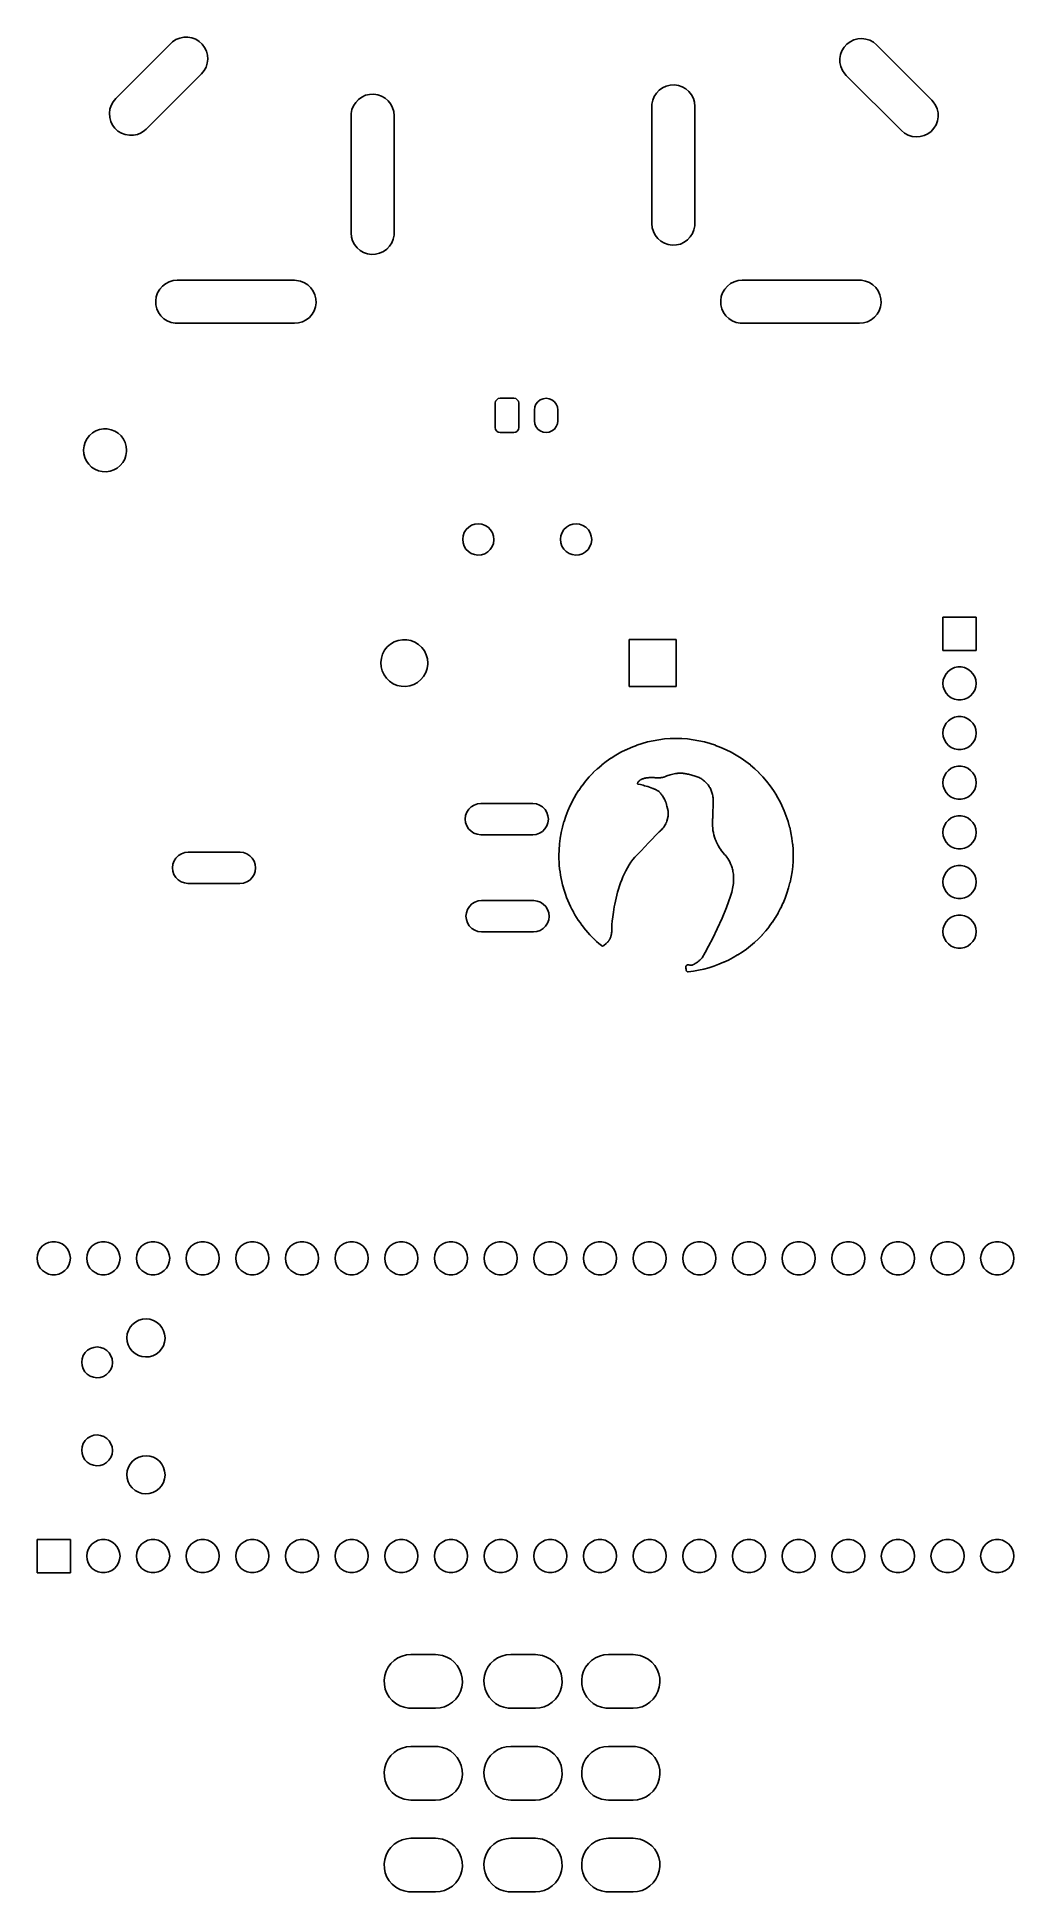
# Model space of a CAD drawing. Extents: x 132.4 to 182.3, y -150.5 to -55.6.
import ezdxf

# ---------------------------------------------------------------- set-up
doc = ezdxf.new("R2010")
doc.units = 0
doc.layers.add('BLACK', color=7, linetype='CONTINUOUS')

msp = doc.modelspace()

# ---------------------------------------------------------------- linework, layer by layer
at = {"layer": 'BLACK', "linetype": 'CONTINUOUS'}
for p, q in [((136.393, -58.7222), (139.221, -55.8938)), ((139.221, -55.8938), (139.301, -55.8215)), ((139.301, -55.8215), (139.475, -55.7046)), ((139.475, -55.7046), (139.667, -55.6227)), ((139.667, -55.6227), (139.872, -55.5787)), ((139.872, -55.5787), (140.081, -55.5741)), ((140.081, -55.5741), (140.287, -55.6092)), ((140.287, -55.6092), (140.483, -55.6826)), ((140.483, -55.6826), (140.662, -55.7918)), ((140.662, -55.7918), (140.816, -55.9328)), ((140.816, -55.9328), (140.942, -56.1004)), ((173.651, -56.0904), (173.792, -55.9357)), ((173.792, -55.9357), (173.959, -55.8105)), ((173.959, -55.8105), (174.148, -55.7193)), ((174.148, -55.7193), (174.35, -55.6653)), ((174.35, -55.6653), (174.559, -55.6505)), ((174.559, -55.6505), (174.766, -55.6755)), ((174.766, -55.6755), (174.966, -55.7393)), ((174.966, -55.7393), (175.149, -55.8396)), ((175.149, -55.8396), (175.311, -55.9728)), ((175.311, -55.9728), (178.139, -58.8013)), ((140.942, -56.1004), (141.033, -56.2888)), ((141.077, -56.9074), (141.013, -57.1067)), ((141.033, -56.2888), (141.087, -56.4909)), ((141.102, -56.6997), (141.077, -56.9074)), ((141.087, -56.4909), (141.102, -56.6997)), ((173.433, -56.6711), (173.468, -56.4648)), ((173.438, -56.8803), (173.433, -56.6711)), ((173.482, -57.0849), (173.438, -56.8803)), ((173.468, -56.4648), (173.541, -56.2689)), ((173.541, -56.2689), (173.651, -56.0904)), ((140.779, -57.4517), (137.951, -60.2801)), ((140.912, -57.2903), (140.779, -57.4517)), ((141.013, -57.1067), (140.912, -57.2903)), ((173.563, -57.2774), (173.482, -57.0849)), ((173.68, -57.451), (173.563, -57.2774)), ((173.753, -57.5307), (173.68, -57.451)), ((176.581, -60.3592), (173.753, -57.5307)), ((136.26, -58.8836), (136.393, -58.7222)), ((148.669, -58.9125), (148.814, -58.7613)), ((148.814, -58.7613), (148.985, -58.6402)), ((148.985, -58.6402), (149.175, -58.5536)), ((149.175, -58.5536), (149.379, -58.5046)), ((149.379, -58.5046), (149.588, -58.4949)), ((149.588, -58.4949), (149.795, -58.5249)), ((149.795, -58.5249), (149.993, -58.5936)), ((149.993, -58.5936), (150.174, -58.6984)), ((150.174, -58.6984), (150.332, -58.8355)), ((150.332, -58.8355), (150.461, -59.0001)), ((163.819, -59.0124), (163.859, -58.807)), ((163.859, -58.807), (163.937, -58.6129)), ((163.937, -58.6129), (164.051, -58.4371)), ((164.051, -58.4371), (164.195, -58.286)), ((164.195, -58.286), (164.366, -58.1649)), ((164.366, -58.1649), (164.556, -58.0783)), ((164.556, -58.0783), (164.76, -58.0293)), ((164.76, -58.0293), (164.969, -58.0196)), ((164.969, -58.0196), (165.176, -58.0496)), ((165.176, -58.0496), (165.374, -58.1183)), ((165.374, -58.1183), (165.555, -58.223)), ((165.555, -58.223), (165.713, -58.3602)), ((165.713, -58.3602), (165.842, -58.5247)), ((165.842, -58.5247), (165.938, -58.7108)), ((165.938, -58.7108), (165.997, -58.9116)), ((178.139, -58.8013), (178.211, -58.881)), ((136.071, -59.4743), (136.096, -59.2665)), ((136.085, -59.683), (136.071, -59.4743)), ((136.139, -59.8852), (136.085, -59.683)), ((136.096, -59.2665), (136.159, -59.0672)), ((136.159, -59.0672), (136.26, -58.8836)), ((148.432, -59.5952), (148.438, -59.4877)), ((148.432, -65.5952), (148.432, -59.5952)), ((148.438, -59.4877), (148.478, -59.2823)), ((148.478, -59.2823), (148.556, -59.0882)), ((148.556, -59.0882), (148.669, -58.9125)), ((150.461, -59.0001), (150.557, -59.1861)), ((150.557, -59.1861), (150.616, -59.3869)), ((150.616, -59.3869), (150.636, -59.5952)), ((150.636, -59.5952), (150.636, -65.5952)), ((163.813, -59.1199), (163.819, -59.0124)), ((163.813, -65.1199), (163.813, -59.1199)), ((165.997, -58.9116), (166.017, -59.1199)), ((166.017, -59.1199), (166.017, -65.1199)), ((178.211, -58.881), (178.328, -59.0546)), ((178.328, -59.0546), (178.41, -59.2471)), ((178.41, -59.2471), (178.454, -59.4517)), ((178.459, -59.6609), (178.424, -59.8672)), ((178.454, -59.4517), (178.459, -59.6609)), ((136.231, -60.0735), (136.139, -59.8852)), ((136.356, -60.2411), (136.231, -60.0735)), ((136.51, -60.3821), (136.356, -60.2411)), ((136.689, -60.4913), (136.51, -60.3821)), ((136.885, -60.5647), (136.689, -60.4913)), ((137.091, -60.5998), (136.885, -60.5647)), ((137.3, -60.5953), (137.091, -60.5998)), ((137.505, -60.5512), (137.3, -60.5953)), ((137.697, -60.4693), (137.505, -60.5512)), ((137.871, -60.3524), (137.697, -60.4693)), ((137.951, -60.2801), (137.871, -60.3524)), ((176.742, -60.4924), (176.581, -60.3592)), ((176.926, -60.5927), (176.742, -60.4924)), ((177.125, -60.6565), (176.926, -60.5927)), ((177.333, -60.6815), (177.125, -60.6565)), ((177.542, -60.6667), (177.333, -60.6815)), ((177.744, -60.6127), (177.542, -60.6667)), ((177.932, -60.5215), (177.744, -60.6127)), ((178.1, -60.3963), (177.932, -60.5215)), ((178.241, -60.2416), (178.1, -60.3963)), ((178.35, -60.0631), (178.241, -60.2416)), ((178.424, -59.8672), (178.35, -60.0631)), ((163.833, -65.3282), (163.813, -65.1199)), ((163.892, -65.529), (163.833, -65.3282)), ((165.971, -65.4327), (165.893, -65.6268)), ((166.011, -65.2274), (165.971, -65.4327)), ((166.017, -65.1199), (166.011, -65.2274)), ((148.452, -65.8035), (148.432, -65.5952)), ((148.511, -66.0043), (148.452, -65.8035)), ((148.607, -66.1903), (148.511, -66.0043)), ((148.736, -66.3549), (148.607, -66.1903)), ((148.894, -66.492), (148.736, -66.3549)), ((150.254, -66.4291), (150.083, -66.5502)), ((150.399, -66.2779), (150.254, -66.4291)), ((150.512, -66.1022), (150.399, -66.2779)), ((150.59, -65.9081), (150.512, -66.1022)), ((150.63, -65.7027), (150.59, -65.9081)), ((150.636, -65.5952), (150.63, -65.7027)), ((163.988, -65.715), (163.892, -65.529)), ((164.117, -65.8796), (163.988, -65.715)), ((164.275, -66.0167), (164.117, -65.8796)), ((164.456, -66.1215), (164.275, -66.0167)), ((164.654, -66.1901), (164.456, -66.1215)), ((164.861, -66.2202), (164.654, -66.1901)), ((165.07, -66.2105), (164.861, -66.2202)), ((165.274, -66.1615), (165.07, -66.2105)), ((165.464, -66.0748), (165.274, -66.1615)), ((165.635, -65.9538), (165.464, -66.0748)), ((165.78, -65.8026), (165.635, -65.9538)), ((165.893, -65.6268), (165.78, -65.8026)), ((149.075, -66.5968), (148.894, -66.492)), ((149.273, -66.6655), (149.075, -66.5968)), ((149.48, -66.6955), (149.273, -66.6655)), ((149.689, -66.6858), (149.48, -66.6955)), ((149.893, -66.6368), (149.689, -66.6858)), ((150.083, -66.5502), (149.893, -66.6368)), ((138.643, -68.478), (138.78, -68.32)), ((138.78, -68.32), (138.945, -68.1907)), ((138.945, -68.1907), (139.131, -68.0949)), ((139.131, -68.0949), (139.332, -68.036)), ((139.332, -68.036), (139.54, -68.0161)), ((139.54, -68.0161), (145.54, -68.0161)), ((145.54, -68.0161), (145.647, -68.0214)), ((145.647, -68.0214), (145.853, -68.0615)), ((145.853, -68.0615), (146.047, -68.1397)), ((146.047, -68.1397), (146.223, -68.2532)), ((146.223, -68.2532), (146.374, -68.3979)), ((167.541, -68.4742), (167.678, -68.3162)), ((167.678, -68.3162), (167.842, -68.1869)), ((167.842, -68.1869), (168.028, -68.0911)), ((168.028, -68.0911), (168.229, -68.0322)), ((168.229, -68.0322), (168.438, -68.0123)), ((168.438, -68.0123), (174.438, -68.0123)), ((174.438, -68.0123), (174.545, -68.0176)), ((174.545, -68.0176), (174.75, -68.0577)), ((174.75, -68.0577), (174.945, -68.1359)), ((174.945, -68.1359), (175.12, -68.2494)), ((175.12, -68.2494), (175.271, -68.3941)), ((138.44, -69.0639), (138.47, -68.8568)), ((138.449, -69.2729), (138.44, -69.0639)), ((138.498, -69.4763), (138.449, -69.2729)), ((138.47, -68.8568), (138.538, -68.6591)), ((138.538, -68.6591), (138.643, -68.478)), ((146.374, -68.3979), (146.495, -68.5686)), ((146.495, -68.5686), (146.582, -68.7591)), ((146.582, -68.7591), (146.631, -68.9625)), ((146.64, -69.1715), (146.61, -69.3786)), ((146.631, -68.9625), (146.64, -69.1715)), ((167.337, -69.0601), (167.367, -68.853)), ((167.347, -69.2692), (167.337, -69.0601)), ((167.396, -69.4726), (167.347, -69.2692)), ((167.367, -68.853), (167.436, -68.6554)), ((167.436, -68.6554), (167.541, -68.4742)), ((175.271, -68.3941), (175.393, -68.5648)), ((175.393, -68.5648), (175.479, -68.7553)), ((175.479, -68.7553), (175.528, -68.9587)), ((175.538, -69.1677), (175.508, -69.3748)), ((175.528, -68.9587), (175.538, -69.1677)), ((138.585, -69.6668), (138.498, -69.4763)), ((138.706, -69.8375), (138.585, -69.6668)), ((138.857, -69.9822), (138.706, -69.8375)), ((139.033, -70.0957), (138.857, -69.9822)), ((139.227, -70.1739), (139.033, -70.0957)), ((139.432, -70.214), (139.227, -70.1739)), ((139.54, -70.2193), (139.432, -70.214)), ((145.54, -70.2193), (139.54, -70.2193)), ((145.748, -70.1994), (145.54, -70.2193)), ((145.949, -70.1405), (145.748, -70.1994)), ((146.135, -70.0447), (145.949, -70.1405)), ((146.3, -69.9154), (146.135, -70.0447)), ((146.437, -69.7574), (146.3, -69.9154)), ((146.542, -69.5763), (146.437, -69.7574)), ((146.61, -69.3786), (146.542, -69.5763)), ((167.483, -69.6631), (167.396, -69.4726)), ((167.604, -69.8337), (167.483, -69.6631)), ((167.755, -69.9784), (167.604, -69.8337)), ((167.931, -70.092), (167.755, -69.9784)), ((168.125, -70.1702), (167.931, -70.092)), ((168.33, -70.2103), (168.125, -70.1702)), ((168.438, -70.2155), (168.33, -70.2103)), ((174.438, -70.2155), (168.438, -70.2155)), ((174.646, -70.1957), (174.438, -70.2155)), ((174.847, -70.1368), (174.646, -70.1957)), ((175.033, -70.0409), (174.847, -70.1368)), ((175.197, -69.9117), (175.033, -70.0409)), ((175.334, -69.7536), (175.197, -69.9117)), ((175.439, -69.5725), (175.334, -69.7536)), ((175.508, -69.3748), (175.439, -69.5725)), ((155.808, -74.305), (155.827, -74.2093)), ((155.808, -75.555), (155.808, -74.305)), ((155.827, -74.2093), (155.881, -74.1282)), ((155.881, -74.1282), (155.962, -74.074)), ((155.962, -74.074), (156.058, -74.055)), ((156.058, -74.055), (156.758, -74.055)), ((156.758, -74.055), (156.854, -74.074)), ((156.854, -74.074), (156.935, -74.1282)), ((156.935, -74.1282), (156.989, -74.2093)), ((156.989, -74.2093), (157.008, -74.305)), ((157.008, -74.305), (157.008, -75.555)), ((157.808, -74.655), (157.828, -74.4997)), ((157.808, -75.205), (157.808, -74.655)), ((157.828, -74.4997), (157.888, -74.355)), ((157.888, -74.355), (157.984, -74.2307)), ((157.984, -74.2307), (158.108, -74.1354)), ((158.108, -74.1354), (158.253, -74.0754)), ((158.253, -74.0754), (158.408, -74.055)), ((158.408, -74.055), (158.563, -74.0754)), ((158.563, -74.0754), (158.708, -74.1354)), ((158.708, -74.1354), (158.832, -74.2307)), ((158.832, -74.2307), (158.928, -74.355)), ((158.928, -74.355), (158.987, -74.4997)), ((158.987, -74.4997), (159.008, -74.655)), ((159.008, -74.655), (159.008, -75.205)), ((135.05, -75.9605), (135.201, -75.8278)), ((135.201, -75.8278), (135.374, -75.7249)), ((135.374, -75.7249), (135.563, -75.6552)), ((135.563, -75.6552), (135.762, -75.6211)), ((135.762, -75.6211), (135.963, -75.6237)), ((135.963, -75.6237), (136.16, -75.663)), ((136.16, -75.663), (136.347, -75.7376)), ((136.347, -75.7376), (136.518, -75.845)), ((136.518, -75.845), (136.665, -75.9817)), ((155.827, -75.6507), (155.808, -75.555)), ((155.881, -75.7318), (155.827, -75.6507)), ((155.962, -75.786), (155.881, -75.7318)), ((156.058, -75.805), (155.962, -75.786)), ((156.758, -75.805), (156.058, -75.805)), ((156.854, -75.786), (156.758, -75.805)), ((156.935, -75.7318), (156.854, -75.786)), ((156.989, -75.6507), (156.935, -75.7318)), ((157.008, -75.555), (156.989, -75.6507)), ((157.828, -75.3603), (157.808, -75.205)), ((157.888, -75.505), (157.828, -75.3603)), ((157.984, -75.6293), (157.888, -75.505)), ((158.108, -75.7246), (157.984, -75.6293)), ((158.253, -75.7846), (158.108, -75.7246)), ((158.408, -75.805), (158.253, -75.7846)), ((158.563, -75.7846), (158.408, -75.805)), ((158.708, -75.7246), (158.563, -75.7846)), ((158.832, -75.6293), (158.708, -75.7246)), ((158.928, -75.505), (158.832, -75.6293)), ((158.987, -75.3603), (158.928, -75.505)), ((159.008, -75.205), (158.987, -75.3603)), ((134.748, -76.6889), (134.772, -76.489)), ((134.762, -76.8898), (134.748, -76.6889)), ((134.772, -76.489), (134.832, -76.2968)), ((134.832, -76.2968), (134.925, -76.1186)), ((134.925, -76.1186), (135.05, -75.9605)), ((136.665, -75.9817), (136.786, -76.143)), ((136.786, -76.143), (136.875, -76.3235)), ((136.875, -76.3235), (136.93, -76.5173)), ((136.946, -76.7753), (136.918, -76.9745)), ((136.93, -76.5173), (136.948, -76.7177)), ((136.948, -76.7177), (136.946, -76.7753)), ((134.811, -77.0849), (134.762, -76.8898)), ((134.895, -77.2677), (134.811, -77.0849)), ((135.012, -77.4321), (134.895, -77.2677)), ((135.156, -77.5726), (135.012, -77.4321)), ((135.323, -77.6844), (135.156, -77.5726)), ((135.508, -77.7639), (135.323, -77.6844)), ((135.704, -77.8083), (135.508, -77.7639)), ((135.906, -77.8162), (135.704, -77.8083)), ((136.105, -77.7873), (135.906, -77.8162)), ((136.295, -77.7226), (136.105, -77.7873)), ((136.471, -77.6243), (136.295, -77.7226)), ((136.626, -77.4955), (136.471, -77.6243)), ((136.755, -77.3408), (136.626, -77.4955)), ((136.853, -77.1651), (136.755, -77.3408)), ((136.918, -76.9745), (136.853, -77.1651)), ((154.32, -80.7744), (154.447, -80.6496)), ((154.447, -80.6496), (154.599, -80.5561)), ((154.599, -80.5561), (154.768, -80.4987)), ((154.768, -80.4987), (154.946, -80.48)), ((154.946, -80.48), (155.123, -80.5011)), ((155.123, -80.5011), (155.291, -80.561)), ((155.291, -80.561), (155.441, -80.6565)), ((155.441, -80.6565), (155.567, -80.7831)), ((159.32, -80.7744), (159.447, -80.6496)), ((159.447, -80.6496), (159.599, -80.5561)), ((159.599, -80.5561), (159.768, -80.4987)), ((159.768, -80.4987), (159.946, -80.48)), ((159.946, -80.48), (160.123, -80.5011)), ((160.123, -80.5011), (160.291, -80.561)), ((160.291, -80.561), (160.441, -80.6565)), ((160.441, -80.6565), (160.567, -80.7831)), ((154.14, -81.2688), (154.162, -81.0919)), ((154.157, -81.4463), (154.14, -81.2688)), ((154.214, -81.6156), (154.157, -81.4463)), ((154.162, -81.0919), (154.223, -80.9243)), ((154.306, -81.7681), (154.214, -81.6156)), ((154.223, -80.9243), (154.32, -80.7744)), ((155.567, -80.7831), (155.661, -80.9343)), ((155.715, -81.479), (155.652, -81.6457)), ((155.661, -80.9343), (155.72, -81.1028)), ((155.74, -81.3023), (155.715, -81.479)), ((155.72, -81.1028), (155.74, -81.28)), ((155.74, -81.28), (155.74, -81.3023)), ((159.14, -81.2688), (159.162, -81.0919)), ((159.157, -81.4463), (159.14, -81.2688)), ((159.214, -81.6156), (159.157, -81.4463)), ((159.162, -81.0919), (159.223, -80.9243)), ((159.306, -81.7681), (159.214, -81.6156)), ((159.223, -80.9243), (159.32, -80.7744)), ((160.567, -80.7831), (160.661, -80.9343)), ((160.715, -81.479), (160.652, -81.6457)), ((160.661, -80.9343), (160.72, -81.1028)), ((160.74, -81.3023), (160.715, -81.479)), ((160.72, -81.1028), (160.74, -81.28)), ((160.74, -81.28), (160.74, -81.3023)), ((154.43, -81.8964), (154.306, -81.7681)), ((154.579, -81.9941), (154.43, -81.8964)), ((154.746, -82.0562), (154.579, -81.9941)), ((154.923, -82.0798), (154.746, -82.0562)), ((155.101, -82.0637), (154.923, -82.0798)), ((155.27, -82.0085), (155.101, -82.0637)), ((155.424, -81.9172), (155.27, -82.0085)), ((155.553, -81.7942), (155.424, -81.9172)), ((155.652, -81.6457), (155.553, -81.7942)), ((159.43, -81.8964), (159.306, -81.7681)), ((159.579, -81.9941), (159.43, -81.8964)), ((159.746, -82.0562), (159.579, -81.9941)), ((159.923, -82.0798), (159.746, -82.0562)), ((160.101, -82.0637), (159.923, -82.0798)), ((160.27, -82.0085), (160.101, -82.0637)), ((160.424, -81.9172), (160.27, -82.0085)), ((160.553, -81.7942), (160.424, -81.9172)), ((160.652, -81.6457), (160.553, -81.7942)), ((178.703, -86.956), (178.703, -85.256)), ((178.703, -85.256), (180.403, -85.256)), ((180.403, -85.256), (180.403, -86.956)), ((149.982, -87.3551), (150.047, -87.1454)), ((150.047, -87.1454), (150.149, -86.951)), ((150.149, -86.951), (150.285, -86.7786)), ((150.285, -86.7786), (150.45, -86.6338)), ((150.45, -86.6338), (150.639, -86.5215)), ((150.639, -86.5215), (150.845, -86.4455)), ((150.845, -86.4455), (151.061, -86.4083)), ((151.061, -86.4083), (151.281, -86.4112)), ((151.281, -86.4112), (151.496, -86.454)), ((151.496, -86.454), (151.7, -86.5354)), ((151.7, -86.5354), (151.886, -86.6526)), ((151.886, -86.6526), (152.047, -86.8016)), ((152.047, -86.8016), (152.179, -86.9776)), ((152.179, -86.9776), (152.276, -87.1746)), ((152.276, -87.1746), (152.335, -87.3859)), ((162.655, -88.8046), (162.655, -86.4046)), ((162.655, -86.4046), (165.055, -86.4046)), ((165.055, -86.4046), (165.055, -88.8046)), ((180.403, -86.956), (178.703, -86.956)), ((149.956, -87.5732), (149.982, -87.3551)), ((149.97, -87.7923), (149.956, -87.5732)), ((150.024, -88.0052), (149.97, -87.7923)), ((150.116, -88.2046), (150.024, -88.0052)), ((150.243, -88.3839), (150.116, -88.2046)), ((152.252, -88.0927), (152.144, -88.2843)), ((152.322, -87.8847), (152.252, -88.0927)), ((152.354, -87.6674), (152.322, -87.8847)), ((152.335, -87.3859), (152.355, -87.6046)), ((152.355, -87.6046), (152.354, -87.6674)), ((178.776, -88.3003), (178.865, -88.1464)), ((178.865, -88.1464), (178.984, -88.0143)), ((178.984, -88.0143), (179.128, -87.9099)), ((179.128, -87.9099), (179.29, -87.8376)), ((179.29, -87.8376), (179.464, -87.8007)), ((179.464, -87.8007), (179.641, -87.8007)), ((179.641, -87.8007), (179.815, -87.8376)), ((179.815, -87.8376), (179.978, -87.9099)), ((179.978, -87.9099), (180.121, -88.0143)), ((180.121, -88.0143), (180.24, -88.1464)), ((180.24, -88.1464), (180.329, -88.3003)), ((150.4, -88.5372), (150.243, -88.3839)), ((150.583, -88.6592), (150.4, -88.5372)), ((150.785, -88.7459), (150.583, -88.6592)), ((150.999, -88.7943), (150.785, -88.7459)), ((151.218, -88.803), (150.999, -88.7943)), ((151.436, -88.7714), (151.218, -88.803)), ((151.643, -88.7009), (151.436, -88.7714)), ((151.835, -88.5936), (151.643, -88.7009)), ((152.004, -88.4531), (151.835, -88.5936)), ((152.144, -88.2843), (152.004, -88.4531)), ((165.055, -88.8046), (162.655, -88.8046)), ((178.703, -88.646), (178.721, -88.4693)), ((178.721, -88.8227), (178.703, -88.646)), ((178.721, -88.4693), (178.776, -88.3003)), ((178.776, -88.9917), (178.721, -88.8227)), ((178.865, -89.1456), (178.776, -88.9917)), ((178.984, -89.2777), (178.865, -89.1456)), ((180.24, -89.1456), (180.121, -89.2777)), ((180.329, -88.9917), (180.24, -89.1456)), ((180.329, -88.3003), (180.384, -88.4693)), ((180.384, -88.8227), (180.329, -88.9917)), ((180.384, -88.4693), (180.403, -88.646)), ((180.403, -88.646), (180.384, -88.8227)), ((179.128, -89.3821), (178.984, -89.2777)), ((179.29, -89.4544), (179.128, -89.3821)), ((179.464, -89.4913), (179.29, -89.4544)), ((179.641, -89.4913), (179.464, -89.4913)), ((179.815, -89.4544), (179.641, -89.4913)), ((179.978, -89.3821), (179.815, -89.4544)), ((180.121, -89.2777), (179.978, -89.3821)), ((178.703, -91.186), (178.721, -91.0093)), ((178.721, -91.0093), (178.776, -90.8403)), ((178.776, -90.8403), (178.865, -90.6864)), ((178.865, -90.6864), (178.984, -90.5543)), ((178.984, -90.5543), (179.128, -90.4499)), ((179.128, -90.4499), (179.29, -90.3776)), ((179.29, -90.3776), (179.464, -90.3407)), ((179.464, -90.3407), (179.641, -90.3407)), ((179.641, -90.3407), (179.815, -90.3776)), ((179.815, -90.3776), (179.978, -90.4499)), ((179.978, -90.4499), (180.121, -90.5543)), ((180.121, -90.5543), (180.24, -90.6864)), ((180.24, -90.6864), (180.329, -90.8403)), ((180.329, -90.8403), (180.384, -91.0093)), ((180.384, -91.0093), (180.403, -91.186)), ((162.233, -92.1685), (162.491, -92.039)), ((162.491, -92.039), (162.494, -92.0386)), ((162.494, -92.0386), (162.496, -92.0369)), ((162.496, -92.0369), (162.76, -91.9199)), ((162.76, -91.9199), (162.763, -91.9196)), ((162.763, -91.9196), (162.765, -91.9181)), ((162.765, -91.9181), (163.034, -91.8138)), ((163.034, -91.8138), (163.037, -91.8137)), ((163.037, -91.8137), (163.039, -91.8122)), ((163.039, -91.8122), (163.313, -91.721)), ((163.313, -91.721), (163.316, -91.721)), ((163.316, -91.721), (163.318, -91.7196)), ((163.318, -91.7196), (163.596, -91.6417)), ((163.596, -91.6417), (163.599, -91.6418)), ((163.599, -91.6418), (163.601, -91.6406)), ((163.601, -91.6406), (163.883, -91.5763)), ((163.883, -91.5763), (163.885, -91.5765)), ((163.885, -91.5765), (163.888, -91.5753)), ((163.888, -91.5753), (164.172, -91.5248)), ((164.172, -91.5248), (164.175, -91.5252)), ((164.175, -91.5252), (164.177, -91.5241)), ((164.177, -91.5241), (164.464, -91.4877)), ((164.464, -91.4877), (164.467, -91.4882)), ((164.467, -91.4882), (164.469, -91.4872)), ((164.469, -91.4872), (164.757, -91.4652)), ((164.757, -91.4652), (164.76, -91.4658)), ((164.76, -91.4658), (164.762, -91.4649)), ((164.762, -91.4649), (165.051, -91.4575)), ((165.051, -91.4575), (165.054, -91.4583)), ((165.054, -91.4583), (165.056, -91.4576)), ((165.056, -91.4576), (165.346, -91.465)), ((165.346, -91.465), (165.348, -91.4658)), ((165.348, -91.4658), (165.351, -91.4652)), ((165.351, -91.4652), (165.639, -91.4872)), ((165.639, -91.4872), (165.641, -91.4882)), ((165.641, -91.4882), (165.644, -91.4877)), ((165.644, -91.4877), (165.931, -91.5241)), ((165.931, -91.5241), (165.933, -91.5252)), ((165.933, -91.5252), (165.935, -91.5249)), ((165.935, -91.5249), (166.22, -91.5753)), ((166.22, -91.5753), (166.222, -91.5765)), ((166.222, -91.5765), (166.225, -91.5763)), ((166.225, -91.5763), (166.507, -91.6406)), ((166.507, -91.6406), (166.509, -91.6419)), ((166.509, -91.6419), (166.511, -91.6418)), ((166.511, -91.6418), (166.79, -91.7197)), ((166.79, -91.7197), (166.792, -91.721)), ((166.792, -91.721), (166.795, -91.7211)), ((166.795, -91.7211), (167.069, -91.8122)), ((167.069, -91.8122), (167.071, -91.8137)), ((167.071, -91.8137), (167.073, -91.8139)), ((167.073, -91.8139), (167.343, -91.9181)), ((167.343, -91.9181), (167.345, -91.9197)), ((167.345, -91.9197), (167.348, -91.9199)), ((167.348, -91.9199), (167.612, -92.037)), ((167.612, -92.037), (167.614, -92.0386)), ((167.614, -92.0386), (167.617, -92.039)), ((167.617, -92.039), (167.875, -92.1685)), ((178.721, -91.3627), (178.703, -91.186)), ((178.776, -91.5317), (178.721, -91.3627)), ((178.865, -91.6856), (178.776, -91.5317)), ((178.984, -91.8177), (178.865, -91.6856)), ((179.128, -91.9221), (178.984, -91.8177)), ((179.29, -91.9944), (179.128, -91.9221)), ((179.464, -92.0313), (179.29, -91.9944)), ((179.641, -92.0313), (179.464, -92.0313)), ((179.815, -91.9944), (179.641, -92.0313)), ((179.978, -91.9221), (179.815, -91.9944)), ((180.121, -91.8177), (179.978, -91.9221)), ((180.24, -91.6856), (180.121, -91.8177)), ((180.329, -91.5317), (180.24, -91.6856)), ((180.384, -91.3627), (180.329, -91.5317)), ((180.403, -91.186), (180.384, -91.3627)), ((161.029, -93.0107), (161.031, -93.0084)), ((161.031, -93.0084), (161.25, -92.8202)), ((161.25, -92.8202), (161.253, -92.8192)), ((161.253, -92.8192), (161.254, -92.817)), ((161.254, -92.817), (161.482, -92.64)), ((161.482, -92.64), (161.485, -92.6391)), ((161.485, -92.6391), (161.486, -92.6371)), ((161.486, -92.6371), (161.723, -92.4715)), ((161.723, -92.4715), (161.726, -92.4708)), ((161.726, -92.4708), (161.727, -92.4688)), ((161.727, -92.4688), (161.972, -92.315)), ((161.972, -92.315), (161.975, -92.3144)), ((161.975, -92.3144), (161.976, -92.3126)), ((161.976, -92.3126), (162.228, -92.1708)), ((162.228, -92.1708), (162.231, -92.1703)), ((162.231, -92.1703), (162.233, -92.1685)), ((167.875, -92.1685), (167.877, -92.1703)), ((167.877, -92.1703), (167.879, -92.1708)), ((167.879, -92.1708), (168.131, -92.3126)), ((168.131, -92.3126), (168.133, -92.3145)), ((168.133, -92.3145), (168.135, -92.3151)), ((168.135, -92.3151), (168.38, -92.4689)), ((168.38, -92.4689), (168.382, -92.4708)), ((168.382, -92.4708), (168.384, -92.4716)), ((168.384, -92.4716), (168.621, -92.6371)), ((168.621, -92.6371), (168.623, -92.6392)), ((168.623, -92.6392), (168.625, -92.64)), ((168.625, -92.64), (168.854, -92.8171)), ((168.854, -92.8171), (168.855, -92.8192)), ((168.855, -92.8192), (168.858, -92.8202)), ((168.858, -92.8202), (169.077, -93.0085)), ((169.077, -93.0085), (169.078, -93.0107)), ((178.984, -93.0943), (179.128, -92.9899)), ((179.128, -92.9899), (179.29, -92.9176)), ((179.29, -92.9176), (179.464, -92.8807)), ((179.464, -92.8807), (179.641, -92.8807)), ((179.641, -92.8807), (179.815, -92.9176)), ((179.815, -92.9176), (179.978, -92.9899)), ((179.978, -92.9899), (180.121, -93.0943)), ((160.074, -94.1207), (160.24, -93.8838)), ((160.24, -93.8838), (160.242, -93.8822)), ((160.242, -93.8822), (160.243, -93.8798)), ((160.243, -93.8798), (160.42, -93.6513)), ((160.42, -93.6513), (160.422, -93.6498)), ((160.422, -93.6498), (160.423, -93.6474)), ((160.423, -93.6474), (160.611, -93.428)), ((160.611, -93.428), (160.613, -93.4267)), ((160.613, -93.4267), (160.615, -93.4243)), ((160.615, -93.4243), (160.814, -93.2146)), ((160.814, -93.2146), (160.816, -93.2133)), ((160.816, -93.2133), (160.817, -93.211)), ((160.817, -93.211), (161.027, -93.0118)), ((161.027, -93.0118), (161.029, -93.0107)), ((163.086, -93.753), (163.085, -93.7544)), ((163.085, -93.7544), (163.085, -93.756)), ((163.085, -93.756), (163.085, -93.758)), ((163.085, -93.758), (163.085, -93.7599)), ((163.085, -93.7599), (163.085, -93.7619)), ((163.085, -93.7619), (163.085, -93.7638)), ((163.085, -93.7638), (163.086, -93.7657)), ((163.088, -93.7462), (163.086, -93.753)), ((163.086, -93.7657), (163.086, -93.7675)), ((163.086, -93.7675), (163.087, -93.7694)), ((163.087, -93.7694), (163.087, -93.7712)), ((163.087, -93.7712), (163.088, -93.773)), ((163.089, -93.7424), (163.088, -93.7462)), ((163.088, -93.773), (163.088, -93.7748)), ((163.088, -93.7748), (163.089, -93.7765)), ((163.091, -93.7378), (163.089, -93.7424)), ((163.089, -93.7765), (163.09, -93.7782)), ((163.09, -93.7782), (163.091, -93.7799)), ((163.092, -93.7329), (163.091, -93.7378)), ((163.091, -93.7799), (163.092, -93.7815)), ((163.094, -93.7277), (163.092, -93.7329)), ((163.092, -93.7815), (163.093, -93.7831)), ((163.093, -93.7831), (163.094, -93.7846)), ((163.096, -93.7224), (163.094, -93.7277)), ((163.094, -93.7846), (163.096, -93.786)), ((163.099, -93.7171), (163.096, -93.7224)), ((163.096, -93.786), (163.097, -93.7874)), ((163.097, -93.7874), (163.098, -93.7888)), ((163.098, -93.7888), (163.1, -93.79)), ((163.101, -93.7118), (163.099, -93.7171)), ((163.1, -93.79), (163.101, -93.7912)), ((163.104, -93.7066), (163.101, -93.7118)), ((163.101, -93.7912), (163.103, -93.7923)), ((163.103, -93.7923), (163.105, -93.7933)), ((163.106, -93.7018), (163.104, -93.7066)), ((163.105, -93.7933), (163.106, -93.7942)), ((163.109, -93.6969), (163.106, -93.7018)), ((163.106, -93.7942), (163.108, -93.7951)), ((163.108, -93.7951), (163.11, -93.7959)), ((163.113, -93.6917), (163.109, -93.6969)), ((163.11, -93.7959), (163.112, -93.7966)), ((163.112, -93.7966), (163.113, -93.7972)), ((163.116, -93.686), (163.113, -93.6917)), ((163.113, -93.7972), (163.115, -93.7977)), ((163.115, -93.7977), (163.12, -93.7987)), ((163.121, -93.6801), (163.116, -93.686)), ((163.12, -93.7987), (163.12, -93.7987)), ((163.12, -93.7987), (163.12, -93.7987)), ((163.12, -93.7987), (163.236, -93.8243)), ((163.125, -93.6741), (163.121, -93.6801)), ((163.13, -93.6679), (163.125, -93.6741)), ((163.136, -93.6616), (163.13, -93.6679)), ((163.141, -93.6552), (163.136, -93.6616)), ((163.147, -93.6487), (163.141, -93.6552)), ((163.154, -93.6421), (163.147, -93.6487)), ((163.161, -93.6355), (163.154, -93.6421)), ((163.168, -93.6289), (163.161, -93.6355)), ((163.176, -93.6222), (163.168, -93.6289)), ((163.184, -93.6155), (163.176, -93.6222)), ((163.193, -93.6088), (163.184, -93.6155)), ((163.202, -93.6021), (163.193, -93.6088)), ((163.211, -93.5958), (163.202, -93.6021)), ((163.232, -93.5823), (163.211, -93.5958)), ((163.255, -93.5692), (163.232, -93.5823)), ((163.236, -93.8243), (163.237, -93.825)), ((163.237, -93.825), (163.238, -93.8249)), ((163.238, -93.8249), (163.365, -93.8563)), ((163.28, -93.5565), (163.255, -93.5692)), ((163.308, -93.5442), (163.28, -93.5565)), ((163.337, -93.5324), (163.308, -93.5442)), ((163.37, -93.5212), (163.337, -93.5324)), ((163.365, -93.8563), (163.366, -93.8568)), ((163.366, -93.8568), (163.367, -93.8568)), ((163.367, -93.8568), (163.442, -93.877)), ((163.404, -93.5105), (163.37, -93.5212)), ((163.442, -93.5007), (163.404, -93.5105)), ((163.483, -93.4917), (163.442, -93.5007)), ((163.442, -93.877), (163.443, -93.8774)), ((163.443, -93.8774), (163.443, -93.8774)), ((163.443, -93.8774), (163.524, -93.9005)), ((163.526, -93.4836), (163.483, -93.4917)), ((163.524, -93.9005), (163.525, -93.9011)), ((163.525, -93.9011), (163.526, -93.9011)), ((163.572, -93.4765), (163.526, -93.4836)), ((163.526, -93.9011), (163.609, -93.9266)), ((163.622, -93.4705), (163.572, -93.4765)), ((163.609, -93.9266), (163.61, -93.9273)), ((163.61, -93.9273), (163.612, -93.9273)), ((163.612, -93.9273), (163.697, -93.9558)), ((163.675, -93.4658), (163.622, -93.4705)), ((163.731, -93.4623), (163.675, -93.4658)), ((163.697, -93.9558), (163.698, -93.9566)), ((163.698, -93.9566), (163.699, -93.9566)), ((163.699, -93.9566), (163.785, -93.9876)), ((163.791, -93.4601), (163.731, -93.4623)), ((163.854, -93.4595), (163.791, -93.4601)), ((163.855, -93.4595), (163.854, -93.4595)), ((163.856, -93.4596), (163.855, -93.4595)), ((163.855, -93.4595), (163.855, -93.4595)), ((163.857, -93.4596), (163.856, -93.4596)), ((163.858, -93.4597), (163.857, -93.4596)), ((163.859, -93.4598), (163.858, -93.4597)), ((163.86, -93.4599), (163.859, -93.4598)), ((163.861, -93.4602), (163.86, -93.4599)), ((163.864, -93.4598), (163.861, -93.4602)), ((163.867, -93.461), (163.864, -93.4598)), ((163.924, -93.467), (163.867, -93.461)), ((163.926, -93.4667), (163.924, -93.467)), ((163.927, -93.4673), (163.926, -93.4667)), ((163.989, -93.472), (163.927, -93.4673)), ((163.99, -93.4717), (163.989, -93.472)), ((163.991, -93.4721), (163.99, -93.4717)), ((164.028, -93.474), (163.991, -93.4721)), ((164.029, -93.4738), (164.028, -93.474)), ((164.03, -93.4741), (164.029, -93.4738)), ((164.069, -93.4755), (164.03, -93.4741)), ((164.071, -93.4752), (164.069, -93.4755)), ((164.072, -93.4756), (164.071, -93.4752)), ((164.113, -93.4761), (164.072, -93.4756)), ((164.115, -93.4758), (164.113, -93.4761)), ((164.116, -93.4762), (164.115, -93.4758)), ((164.159, -93.4757), (164.116, -93.4762)), ((164.16, -93.4752), (164.159, -93.4757)), ((164.162, -93.4756), (164.16, -93.4752)), ((164.206, -93.4739), (164.162, -93.4756)), ((164.207, -93.4733), (164.206, -93.4739)), ((164.209, -93.4737), (164.207, -93.4733)), ((164.253, -93.4705), (164.209, -93.4737)), ((164.255, -93.4697), (164.253, -93.4705)), ((164.257, -93.4701), (164.255, -93.4697)), ((164.3, -93.4652), (164.257, -93.4701)), ((164.302, -93.4641), (164.3, -93.4652)), ((164.305, -93.4645), (164.302, -93.4641)), ((164.346, -93.4576), (164.305, -93.4645)), ((164.348, -93.4565), (164.346, -93.4576)), ((164.351, -93.4567), (164.348, -93.4565)), ((164.37, -93.4524), (164.351, -93.4567)), ((164.372, -93.4515), (164.37, -93.4524)), ((164.374, -93.4516), (164.372, -93.4515)), ((164.393, -93.4468), (164.374, -93.4516)), ((164.395, -93.4457), (164.393, -93.4468)), ((164.397, -93.4457), (164.395, -93.4457)), ((164.415, -93.4403), (164.397, -93.4457)), ((164.417, -93.4389), (164.415, -93.4403)), ((164.42, -93.4389), (164.417, -93.4389)), ((164.434, -93.434), (164.42, -93.4389)), ((164.436, -93.4338), (164.434, -93.434)), ((164.508, -93.404), (164.436, -93.4338)), ((164.59, -93.3736), (164.508, -93.404)), ((164.639, -93.3565), (164.59, -93.3736)), ((164.695, -93.3385), (164.639, -93.3565)), ((164.755, -93.3205), (164.695, -93.3385)), ((164.819, -93.303), (164.755, -93.3205)), ((164.887, -93.2864), (164.819, -93.303)), ((164.957, -93.2713), (164.887, -93.2864)), ((165.029, -93.2583), (164.957, -93.2713)), ((165.103, -93.2478), (165.029, -93.2583)), ((165.139, -93.2438), (165.103, -93.2478)), ((165.176, -93.2405), (165.139, -93.2438)), ((165.213, -93.2382), (165.176, -93.2405)), ((165.246, -93.2369), (165.213, -93.2382)), ((165.248, -93.2373), (165.246, -93.2369)), ((165.249, -93.2373), (165.248, -93.2373)), ((165.25, -93.2373), (165.249, -93.2371)), ((165.249, -93.2371), (165.249, -93.2373)), ((165.271, -93.2371), (165.25, -93.2373)), ((165.292, -93.2371), (165.271, -93.2371)), ((165.312, -93.2375), (165.292, -93.2371)), ((165.332, -93.2382), (165.312, -93.2375)), ((165.352, -93.2393), (165.332, -93.2382)), ((165.373, -93.2409), (165.352, -93.2393)), ((165.393, -93.243), (165.373, -93.2409)), ((165.414, -93.2458), (165.393, -93.243)), ((165.415, -93.2456), (165.414, -93.2458)), ((165.422, -93.2466), (165.415, -93.2456)), ((165.432, -93.2481), (165.422, -93.2466)), ((165.453, -93.2516), (165.432, -93.2481)), ((165.49, -93.2581), (165.453, -93.2516)), ((165.497, -93.257), (165.49, -93.2581)), ((165.504, -93.2603), (165.497, -93.257)), ((165.549, -93.2677), (165.504, -93.2603)), ((165.596, -93.276), (165.549, -93.2677)), ((165.645, -93.2855), (165.596, -93.276)), ((165.695, -93.2961), (165.645, -93.2855)), ((165.747, -93.3082), (165.695, -93.2961)), ((165.801, -93.3217), (165.747, -93.3082)), ((165.856, -93.3368), (165.801, -93.3217)), ((165.913, -93.354), (165.856, -93.3368)), ((165.917, -93.3539), (165.913, -93.354)), ((165.92, -93.3557), (165.917, -93.3539)), ((165.976, -93.3686), (165.92, -93.3557)), ((166.03, -93.3834), (165.976, -93.3686)), ((166.083, -93.4003), (166.03, -93.3834)), ((166.135, -93.4195), (166.083, -93.4003)), ((166.186, -93.4408), (166.135, -93.4195)), ((166.235, -93.4641), (166.186, -93.4408)), ((166.284, -93.4895), (166.235, -93.4641)), ((166.331, -93.5168), (166.284, -93.4895)), ((166.377, -93.5461), (166.331, -93.5168)), ((166.421, -93.5772), (166.377, -93.5461)), ((166.465, -93.6101), (166.421, -93.5772)), ((166.506, -93.6448), (166.465, -93.6101)), ((166.547, -93.6812), (166.506, -93.6448)), ((166.585, -93.7192), (166.547, -93.6812)), ((166.622, -93.7588), (166.585, -93.7192)), ((166.658, -93.7999), (166.622, -93.7588)), ((166.692, -93.8424), (166.658, -93.7999)), ((166.723, -93.8864), (166.692, -93.8424)), ((166.754, -93.9318), (166.723, -93.8864)), ((166.782, -93.9784), (166.754, -93.9318)), ((169.078, -93.0107), (169.081, -93.0119)), ((169.081, -93.0119), (169.29, -93.211)), ((169.29, -93.211), (169.292, -93.2134)), ((169.292, -93.2134), (169.294, -93.2147)), ((169.294, -93.2147), (169.493, -93.4243)), ((169.493, -93.4243), (169.494, -93.4267)), ((169.494, -93.4267), (169.497, -93.4281)), ((169.497, -93.4281), (169.685, -93.6475)), ((169.685, -93.6475), (169.686, -93.6499)), ((169.686, -93.6499), (169.688, -93.6513)), ((169.688, -93.6513), (169.865, -93.8798)), ((169.865, -93.8798), (169.866, -93.8823)), ((169.866, -93.8823), (169.868, -93.8838)), ((169.868, -93.8838), (170.034, -94.1208)), ((178.703, -93.726), (178.721, -93.5493)), ((178.721, -93.9027), (178.703, -93.726)), ((178.721, -93.5493), (178.776, -93.3803)), ((178.776, -94.0717), (178.721, -93.9027)), ((178.776, -93.3803), (178.865, -93.2264)), ((178.865, -93.2264), (178.984, -93.0943)), ((180.121, -93.0943), (180.24, -93.2264)), ((180.24, -93.2264), (180.329, -93.3803)), ((180.329, -93.3803), (180.384, -93.5493)), ((180.384, -93.9027), (180.329, -94.0717)), ((180.384, -93.5493), (180.403, -93.726)), ((180.403, -93.726), (180.384, -93.9027)), ((154.574, -94.9614), (154.726, -94.8669)), ((154.726, -94.8669), (154.894, -94.8082)), ((154.894, -94.8082), (155.071, -94.7883)), ((155.071, -94.7883), (157.721, -94.7883)), ((157.721, -94.7883), (157.732, -94.7884)), ((157.732, -94.7884), (157.909, -94.8108)), ((157.909, -94.8108), (158.077, -94.8718)), ((158.077, -94.8718), (158.227, -94.9684)), ((159.523, -95.1574), (159.64, -94.8929)), ((159.64, -94.8929), (159.641, -94.8911)), ((159.641, -94.8911), (159.642, -94.8886)), ((159.642, -94.8886), (159.771, -94.63)), ((159.771, -94.63), (159.773, -94.6282)), ((159.773, -94.6258), (159.915, -94.3738)), ((159.773, -94.6282), (159.773, -94.6258)), ((159.915, -94.3738), (159.917, -94.3721)), ((159.917, -94.3721), (159.918, -94.3696)), ((159.918, -94.3696), (160.072, -94.1248)), ((160.072, -94.1248), (160.073, -94.1232)), ((160.073, -94.1232), (160.074, -94.1207)), ((163.785, -93.9876), (163.786, -93.9885)), ((163.786, -93.9885), (163.788, -93.9886)), ((163.788, -93.9886), (163.873, -94.0219)), ((163.873, -94.0219), (163.874, -94.023)), ((163.874, -94.023), (163.876, -94.0231)), ((163.876, -94.0231), (163.958, -94.0584)), ((163.958, -94.0584), (163.959, -94.0594)), ((163.959, -94.0594), (163.96, -94.0595)), ((163.96, -94.0595), (164, -94.0778)), ((164, -94.0778), (164.001, -94.0786)), ((164.001, -94.0786), (164.002, -94.0787)), ((164.002, -94.0787), (164.04, -94.0974)), ((164.04, -94.0974), (164.041, -94.0983)), ((164.041, -94.0983), (164.042, -94.0985)), ((164.042, -94.0985), (164.079, -94.1175)), ((164.079, -94.1175), (164.08, -94.1185)), ((164.08, -94.1185), (164.081, -94.1188)), ((164.081, -94.1188), (164.116, -94.1382)), ((164.116, -94.1382), (164.118, -94.1393)), ((164.118, -94.1393), (164.119, -94.1396)), ((164.119, -94.1396), (164.152, -94.1593)), ((164.152, -94.1593), (164.154, -94.1606)), ((164.154, -94.1606), (164.155, -94.1611)), ((164.155, -94.1611), (164.187, -94.181)), ((164.187, -94.181), (164.197, -94.1936)), ((164.197, -94.1936), (164.211, -94.2025)), ((164.211, -94.2025), (164.228, -94.2234)), ((164.228, -94.2234), (164.228, -94.2243)), ((164.228, -94.2243), (164.229, -94.2249)), ((164.229, -94.2249), (164.259, -94.2638)), ((164.259, -94.2638), (164.259, -94.2647)), ((164.259, -94.2647), (164.26, -94.2652)), ((164.26, -94.2652), (164.28, -94.2913)), ((164.28, -94.2913), (164.28, -94.292)), ((164.28, -94.292), (164.28, -94.2924)), ((164.28, -94.2924), (164.303, -94.3228)), ((164.303, -94.3228), (164.303, -94.3235)), ((164.303, -94.3235), (164.303, -94.324)), ((164.303, -94.324), (164.328, -94.3586)), ((164.328, -94.3586), (164.328, -94.3593)), ((164.328, -94.3593), (164.329, -94.3598)), ((164.329, -94.3598), (164.355, -94.3987)), ((164.355, -94.3987), (164.355, -94.3997)), ((164.355, -94.3997), (164.356, -94.4005)), ((164.356, -94.4005), (164.387, -94.4474)), ((164.387, -94.4474), (164.387, -94.4487)), ((164.387, -94.4487), (164.388, -94.4496)), ((164.388, -94.4496), (164.418, -94.4988)), ((164.418, -94.4988), (164.419, -94.5001)), ((164.419, -94.5001), (164.42, -94.5011)), ((164.42, -94.5011), (164.449, -94.5512)), ((164.449, -94.5512), (164.449, -94.5527)), ((164.449, -94.5527), (164.45, -94.5538)), ((164.45, -94.5538), (164.477, -94.6038)), ((164.477, -94.6038), (164.477, -94.6051)), ((164.477, -94.6051), (164.478, -94.6061)), ((164.478, -94.6061), (164.491, -94.6307)), ((164.491, -94.6307), (164.491, -94.6316)), ((164.491, -94.6316), (164.492, -94.6324)), ((164.492, -94.6324), (164.503, -94.6565)), ((164.503, -94.6565), (164.503, -94.6576)), ((164.503, -94.6576), (164.504, -94.6584)), ((164.504, -94.6584), (164.515, -94.682)), ((164.515, -94.682), (164.515, -94.6832)), ((164.515, -94.6832), (164.516, -94.6842)), ((164.516, -94.6842), (164.526, -94.707)), ((164.526, -94.707), (164.526, -94.7084)), ((164.526, -94.7084), (164.527, -94.7096)), ((164.527, -94.7096), (164.535, -94.7315)), ((164.535, -94.7315), (164.535, -94.7332)), ((164.535, -94.7332), (164.536, -94.7346)), ((164.536, -94.7346), (164.544, -94.7554)), ((164.544, -94.7554), (164.544, -94.7575)), ((164.544, -94.7575), (164.545, -94.7592)), ((164.545, -94.7592), (164.551, -94.7789)), ((164.551, -94.7789), (164.551, -94.7815)), ((164.551, -94.7815), (164.553, -94.7837)), ((164.553, -94.7837), (164.557, -94.8021)), ((164.557, -94.8021), (164.557, -94.8029)), ((164.557, -94.8029), (164.558, -94.8036)), ((164.558, -94.8036), (164.573, -94.8662)), ((164.573, -94.8662), (164.589, -94.9261)), ((166.808, -94.0263), (166.782, -93.9784)), ((166.832, -94.0754), (166.808, -94.0263)), ((166.854, -94.1256), (166.832, -94.0754)), ((166.874, -94.1769), (166.854, -94.1256)), ((166.892, -94.2292), (166.874, -94.1769)), ((166.908, -94.2825), (166.892, -94.2292)), ((166.921, -94.3367), (166.908, -94.2825)), ((166.933, -94.3918), (166.921, -94.3367)), ((166.941, -94.4477), (166.933, -94.3918)), ((166.934, -95.5031), (166.953, -94.6214)), ((166.948, -94.5044), (166.941, -94.4477)), ((166.951, -94.5618), (166.948, -94.5044)), ((166.953, -94.6214), (166.951, -94.5618)), ((170.034, -94.1208), (170.034, -94.1232)), ((170.034, -94.1232), (170.036, -94.1248)), ((170.036, -94.1248), (170.19, -94.3696)), ((170.19, -94.3696), (170.191, -94.3721)), ((170.191, -94.3721), (170.193, -94.3738)), ((170.193, -94.3738), (170.334, -94.6258)), ((170.334, -94.6258), (170.335, -94.6283)), ((170.335, -94.6283), (170.337, -94.6301)), ((170.337, -94.6301), (170.466, -94.8886)), ((170.466, -94.8886), (170.467, -94.8911)), ((170.467, -94.8911), (170.468, -94.893)), ((170.468, -94.893), (170.585, -95.1575)), ((178.865, -94.2256), (178.776, -94.0717)), ((178.984, -94.3577), (178.865, -94.2256)), ((179.128, -94.4621), (178.984, -94.3577)), ((179.29, -94.5344), (179.128, -94.4621)), ((179.464, -94.5713), (179.29, -94.5344)), ((179.641, -94.5713), (179.464, -94.5713)), ((179.815, -94.5344), (179.641, -94.5713)), ((179.978, -94.4621), (179.815, -94.5344)), ((180.121, -94.3577), (179.978, -94.4621)), ((180.24, -94.2256), (180.121, -94.3577)), ((180.329, -94.0717), (180.24, -94.2256)), ((154.271, -95.5828), (154.292, -95.4057)), ((154.29, -95.7601), (154.271, -95.5828)), ((154.347, -95.929), (154.29, -95.7601)), ((154.292, -95.4057), (154.352, -95.2376)), ((154.352, -95.2376), (154.448, -95.0871)), ((154.448, -95.0871), (154.574, -94.9614)), ((158.227, -94.9684), (158.352, -95.0958)), ((158.352, -95.0958), (158.445, -95.2477)), ((158.5, -95.771), (158.44, -95.939)), ((158.445, -95.2477), (158.503, -95.4166)), ((158.521, -95.5939), (158.5, -95.771)), ((158.503, -95.4166), (158.521, -95.5939)), ((159.244, -95.9937), (159.322, -95.7152)), ((159.322, -95.7152), (159.324, -95.7131)), ((159.324, -95.7106), (159.415, -95.4361)), ((159.324, -95.7131), (159.324, -95.7106)), ((159.415, -95.4361), (159.416, -95.4341)), ((159.416, -95.4341), (159.417, -95.4316)), ((159.417, -95.4316), (159.521, -95.1618)), ((159.521, -95.1618), (159.522, -95.1599)), ((159.522, -95.1599), (159.523, -95.1574)), ((164.527, -95.8266), (164.497, -95.8817)), ((164.529, -95.8215), (164.527, -95.8237)), ((164.527, -95.8237), (164.527, -95.8266)), ((164.556, -95.7646), (164.529, -95.8215)), ((164.558, -95.7593), (164.556, -95.7616)), ((164.556, -95.7616), (164.556, -95.7646)), ((164.581, -95.7007), (164.558, -95.7593)), ((164.583, -95.6953), (164.581, -95.6977)), ((164.581, -95.6977), (164.581, -95.7007)), ((164.603, -95.6351), (164.583, -95.6953)), ((164.589, -94.9261), (164.619, -95.0419)), ((164.605, -95.6296), (164.603, -95.6321)), ((164.603, -95.6321), (164.603, -95.6351)), ((164.621, -95.5679), (164.605, -95.6296)), ((164.619, -95.0419), (164.619, -95.0434)), ((164.619, -95.0434), (164.62, -95.0447)), ((164.62, -95.0447), (164.633, -95.1)), ((164.623, -95.5622), (164.621, -95.5649)), ((164.621, -95.5649), (164.621, -95.5679)), ((164.636, -95.4992), (164.623, -95.5622)), ((164.633, -95.1), (164.633, -95.1016)), ((164.633, -95.1016), (164.634, -95.1029)), ((164.634, -95.1029), (164.639, -95.1301)), ((164.637, -95.4934), (164.636, -95.4961)), ((164.636, -95.4961), (164.636, -95.4992)), ((164.646, -95.4291), (164.637, -95.4934)), ((164.639, -95.1301), (164.639, -95.1314)), ((164.639, -95.1314), (164.64, -95.1326)), ((164.64, -95.1326), (164.644, -95.1595)), ((164.644, -95.1595), (164.644, -95.1611)), ((164.644, -95.1611), (164.645, -95.1625)), ((164.645, -95.1625), (164.649, -95.1891)), ((164.647, -95.4232), (164.646, -95.4261)), ((164.646, -95.4261), (164.646, -95.4291)), ((164.653, -95.3577), (164.647, -95.4232)), ((164.649, -95.1891), (164.648, -95.1909)), ((164.648, -95.1909), (164.649, -95.1926)), ((164.649, -95.1926), (164.652, -95.2191)), ((164.652, -95.2191), (164.652, -95.2211)), ((164.652, -95.2211), (164.653, -95.2231)), ((164.653, -95.3519), (164.652, -95.3547)), ((164.652, -95.3547), (164.653, -95.3577)), ((164.653, -95.2231), (164.654, -95.2493)), ((164.655, -95.2853), (164.653, -95.3519)), ((164.654, -95.2493), (164.654, -95.2516)), ((164.654, -95.2516), (164.655, -95.2538)), ((164.655, -95.2799), (164.654, -95.2826)), ((164.654, -95.2826), (164.655, -95.2853)), ((164.655, -95.2538), (164.655, -95.2799)), ((166.916, -95.7667), (166.917, -95.7306)), ((166.916, -95.7675), (166.916, -95.7667)), ((166.916, -95.7682), (166.916, -95.7675)), ((166.916, -95.8046), (166.916, -95.7682)), ((166.916, -95.8062), (166.916, -95.8046)), ((166.916, -95.8079), (166.916, -95.8062)), ((166.918, -95.9246), (166.916, -95.8079)), ((166.917, -95.7291), (166.918, -95.6931)), ((166.917, -95.7298), (166.917, -95.7291)), ((166.917, -95.7306), (166.917, -95.7298)), ((166.918, -95.6915), (166.92, -95.6558)), ((166.918, -95.6923), (166.918, -95.6915)), ((166.918, -95.6931), (166.918, -95.6923)), ((166.92, -95.6542), (166.923, -95.6186)), ((166.92, -95.655), (166.92, -95.6542)), ((166.92, -95.6558), (166.92, -95.655)), ((166.923, -95.617), (166.926, -95.5817)), ((166.923, -95.6179), (166.923, -95.617)), ((166.923, -95.6186), (166.923, -95.6179)), ((166.926, -95.5801), (166.929, -95.5449)), ((166.926, -95.5809), (166.926, -95.5801)), ((166.926, -95.5817), (166.926, -95.5809)), ((166.929, -95.5449), (166.93, -95.5441)), ((166.93, -95.5433), (166.934, -95.5083)), ((166.93, -95.5441), (166.93, -95.5433)), ((166.934, -95.504), (166.934, -95.5031)), ((166.934, -95.5045), (166.934, -95.504)), ((166.934, -95.505), (166.934, -95.5045)), ((166.934, -95.5056), (166.934, -95.505)), ((166.934, -95.5061), (166.934, -95.5056)), ((166.934, -95.5066), (166.934, -95.5061)), ((166.934, -95.507), (166.934, -95.5066)), ((166.934, -95.5081), (166.934, -95.507)), ((166.934, -95.5082), (166.934, -95.5081)), ((166.934, -95.5083), (166.934, -95.5082)), ((170.585, -95.1575), (170.585, -95.1599)), ((170.585, -95.1599), (170.587, -95.1619)), ((170.587, -95.1619), (170.691, -95.4317)), ((170.691, -95.4317), (170.691, -95.4342)), ((170.691, -95.4342), (170.693, -95.4362)), ((170.693, -95.4362), (170.784, -95.7106)), ((170.784, -95.7106), (170.784, -95.7131)), ((170.784, -95.7131), (170.785, -95.7152)), ((170.785, -95.7152), (170.863, -95.9937)), ((178.776, -95.9203), (178.865, -95.7664)), ((178.865, -95.7664), (178.984, -95.6343)), ((178.984, -95.6343), (179.128, -95.5299)), ((179.128, -95.5299), (179.29, -95.4576)), ((179.29, -95.4576), (179.464, -95.4207)), ((179.464, -95.4207), (179.641, -95.4207)), ((179.641, -95.4207), (179.815, -95.4576)), ((179.815, -95.4576), (179.978, -95.5299)), ((179.978, -95.5299), (180.121, -95.6343)), ((180.121, -95.6343), (180.24, -95.7664)), ((180.24, -95.7664), (180.329, -95.9203)), ((154.441, -96.0809), (154.347, -95.929)), ((154.566, -96.2083), (154.441, -96.0809)), ((154.716, -96.3049), (154.566, -96.2083)), ((154.883, -96.3659), (154.716, -96.3049)), ((155.06, -96.3883), (154.883, -96.3659)), ((155.071, -96.3883), (155.06, -96.3883)), ((157.721, -96.3883), (155.071, -96.3883)), ((157.899, -96.3685), (157.721, -96.3883)), ((158.067, -96.3098), (157.899, -96.3685)), ((158.218, -96.2153), (158.067, -96.3098)), ((158.345, -96.0896), (158.218, -96.2153)), ((158.44, -95.939), (158.345, -96.0896)), ((159.09, -96.8613), (159.127, -96.5745)), ((159.127, -96.5745), (159.128, -96.5722)), ((159.128, -96.5697), (159.178, -96.285)), ((159.128, -96.5722), (159.128, -96.5697)), ((159.178, -96.285), (159.179, -96.2828)), ((159.179, -96.2802), (159.243, -95.9984)), ((159.179, -96.2828), (159.179, -96.2802)), ((159.243, -95.9984), (159.245, -95.9962)), ((159.245, -95.9962), (159.244, -95.9937)), ((163.649, -96.803), (163.264, -97.2059)), ((164.182, -96.2436), (163.649, -96.803)), ((163.649, -96.803), (163.649, -96.803)), ((163.649, -96.803), (163.649, -96.803)), ((164.183, -96.2428), (164.182, -96.2436)), ((164.184, -96.2423), (164.183, -96.2428)), ((164.185, -96.2414), (164.184, -96.2418)), ((164.184, -96.2418), (164.184, -96.2423)), ((164.186, -96.2404), (164.185, -96.2409)), ((164.185, -96.2409), (164.185, -96.2414)), ((164.188, -96.2389), (164.186, -96.24)), ((164.186, -96.24), (164.186, -96.2404)), ((164.189, -96.2376), (164.188, -96.238)), ((164.188, -96.238), (164.188, -96.2389)), ((164.237, -96.1982), (164.189, -96.2376)), ((164.239, -96.1957), (164.237, -96.1982)), ((164.241, -96.1945), (164.239, -96.1957)), ((164.287, -96.1526), (164.241, -96.1945)), ((164.288, -96.15), (164.287, -96.1526)), ((164.291, -96.1487), (164.288, -96.15)), ((164.334, -96.1043), (164.291, -96.1487)), ((164.335, -96.1017), (164.334, -96.1043)), ((164.338, -96.1002), (164.335, -96.1017)), ((164.379, -96.0534), (164.338, -96.1002)), ((164.38, -96.0507), (164.379, -96.0534)), ((164.382, -96.0491), (164.38, -96.0507)), ((164.42, -96.0001), (164.382, -96.0491)), ((164.421, -95.9973), (164.42, -96.0001)), ((164.424, -95.9956), (164.421, -95.9973)), ((164.459, -95.9444), (164.424, -95.9956)), ((164.46, -95.9416), (164.459, -95.9444)), ((164.462, -95.9397), (164.46, -95.9416)), ((164.494, -95.8865), (164.462, -95.9397)), ((164.495, -95.8837), (164.494, -95.8865)), ((164.497, -95.8817), (164.495, -95.8837)), ((166.919, -95.9271), (166.918, -95.9246)), ((166.919, -95.9296), (166.919, -95.9271)), ((166.928, -96.0448), (166.919, -95.9296)), ((166.929, -96.0472), (166.928, -96.0448)), ((166.928, -96.0498), (166.929, -96.0472)), ((166.942, -96.1632), (166.928, -96.0498)), ((166.944, -96.1656), (166.942, -96.1632)), ((166.943, -96.1682), (166.944, -96.1656)), ((166.963, -96.2798), (166.943, -96.1682)), ((166.964, -96.2821), (166.963, -96.2798)), ((166.964, -96.2847), (166.964, -96.2821)), ((166.99, -96.3942), (166.964, -96.2847)), ((166.991, -96.3965), (166.99, -96.3942)), ((166.991, -96.3991), (166.991, -96.3965)), ((167.022, -96.5065), (166.991, -96.3991)), ((167.023, -96.5087), (167.022, -96.5065)), ((167.023, -96.5113), (167.023, -96.5087)), ((167.059, -96.6164), (167.023, -96.5113)), ((167.06, -96.6185), (167.059, -96.6164)), ((167.06, -96.6211), (167.06, -96.6185)), ((167.101, -96.7238), (167.06, -96.6211)), ((167.103, -96.7258), (167.101, -96.7238)), ((167.103, -96.7284), (167.103, -96.7258)), ((167.149, -96.8286), (167.103, -96.7284)), ((170.863, -95.9937), (170.863, -95.9962)), ((170.863, -95.9962), (170.865, -95.9984)), ((170.865, -95.9984), (170.929, -96.2803)), ((170.929, -96.2803), (170.929, -96.2828)), ((170.929, -96.2828), (170.93, -96.2851)), ((170.93, -96.2851), (170.98, -96.5697)), ((170.98, -96.5697), (170.98, -96.5722)), ((170.98, -96.5722), (170.981, -96.5746)), ((170.981, -96.5746), (171.017, -96.8613)), ((178.703, -96.266), (178.721, -96.0893)), ((178.721, -96.4427), (178.703, -96.266)), ((178.721, -96.0893), (178.776, -95.9203)), ((178.776, -96.6117), (178.721, -96.4427)), ((178.865, -96.7656), (178.776, -96.6117)), ((178.984, -96.8977), (178.865, -96.7656)), ((180.24, -96.7656), (180.121, -96.8977)), ((180.329, -96.6117), (180.24, -96.7656)), ((180.329, -95.9203), (180.384, -96.0893)), ((180.384, -96.4427), (180.329, -96.6117)), ((180.384, -96.0893), (180.403, -96.266)), ((180.403, -96.266), (180.384, -96.4427)), ((139.319, -97.897), (139.379, -97.7289)), ((139.379, -97.7289), (139.475, -97.5784)), ((139.475, -97.5784), (139.601, -97.4527)), ((139.601, -97.4527), (139.752, -97.3582)), ((139.752, -97.3582), (139.921, -97.2995)), ((139.921, -97.2995), (140.098, -97.2796)), ((140.098, -97.2796), (142.748, -97.2796)), ((142.748, -97.2796), (142.759, -97.2797)), ((142.759, -97.2797), (142.936, -97.3021)), ((142.936, -97.3021), (143.104, -97.3631)), ((143.104, -97.3631), (143.254, -97.4597)), ((143.254, -97.4597), (143.379, -97.5871)), ((143.379, -97.5871), (143.472, -97.739)), ((143.472, -97.739), (143.529, -97.9078)), ((159.06, -97.4486), (159.068, -97.1596)), ((159.061, -97.4506), (159.06, -97.4486)), ((159.06, -97.4526), (159.061, -97.4506)), ((159.063, -97.6183), (159.06, -97.4526)), ((159.063, -97.6197), (159.063, -97.6183)), ((159.063, -97.6211), (159.063, -97.6197)), ((159.07, -97.7866), (159.063, -97.6211)), ((159.068, -97.1545), (159.09, -96.8663)), ((159.068, -97.1571), (159.068, -97.1545)), ((159.068, -97.1596), (159.068, -97.1571)), ((159.091, -96.8638), (159.09, -96.8613)), ((159.09, -96.8663), (159.091, -96.8638)), ((162.844, -97.6632), (162.745, -97.7964)), ((162.95, -97.5363), (162.844, -97.6632)), ((163.064, -97.4146), (162.95, -97.5363)), ((163.264, -97.2061), (163.064, -97.4146)), ((163.264, -97.2059), (163.264, -97.206)), ((163.264, -97.206), (163.264, -97.2061)), ((167.15, -96.8304), (167.149, -96.8286)), ((167.151, -96.833), (167.15, -96.8304)), ((167.201, -96.9305), (167.151, -96.833)), ((167.203, -96.9323), (167.201, -96.9305)), ((167.203, -96.9348), (167.203, -96.9323)), ((167.258, -97.0294), (167.203, -96.9348)), ((167.26, -97.0311), (167.258, -97.0294)), ((167.26, -97.0336), (167.26, -97.0311)), ((167.32, -97.1253), (167.26, -97.0336)), ((167.322, -97.1269), (167.32, -97.1253)), ((167.322, -97.1293), (167.322, -97.1269)), ((167.386, -97.2179), (167.322, -97.1293)), ((167.388, -97.2194), (167.386, -97.2179)), ((167.389, -97.2218), (167.388, -97.2194)), ((167.456, -97.3072), (167.389, -97.2218)), ((167.458, -97.3086), (167.456, -97.3072)), ((167.459, -97.3109), (167.458, -97.3086)), ((167.53, -97.3929), (167.459, -97.3109)), ((167.533, -97.3942), (167.53, -97.3929)), ((167.534, -97.3964), (167.533, -97.3942)), ((167.609, -97.4749), (167.534, -97.3964)), ((167.61, -97.4753), (167.609, -97.4749)), ((167.61, -97.476), (167.61, -97.4753)), ((167.611, -97.4771), (167.61, -97.476)), ((167.611, -97.4775), (167.611, -97.4771)), ((167.612, -97.478), (167.611, -97.4775)), ((167.612, -97.4785), (167.612, -97.478)), ((167.613, -97.479), (167.612, -97.4785)), ((167.613, -97.4795), (167.613, -97.479)), ((167.614, -97.4799), (167.613, -97.4795)), ((167.659, -97.5407), (167.614, -97.4799)), ((167.705, -97.6097), (167.659, -97.5407)), ((167.752, -97.6874), (167.705, -97.6097)), ((167.799, -97.7737), (167.752, -97.6874)), ((171.017, -96.8613), (171.017, -96.8639)), ((171.017, -96.8639), (171.018, -96.8663)), ((171.018, -96.8663), (171.04, -97.1545)), ((171.041, -97.7331), (171.021, -98.007)), ((171.04, -97.1545), (171.039, -97.1571)), ((171.039, -97.1571), (171.04, -97.1596)), ((171.04, -97.1596), (171.048, -97.4487)), ((171.041, -97.7283), (171.04, -97.7307)), ((171.04, -97.7307), (171.041, -97.7331)), ((171.048, -97.4537), (171.041, -97.7283)), ((171.048, -97.4487), (171.047, -97.4512)), ((171.047, -97.4512), (171.048, -97.4537)), ((179.128, -97.0021), (178.984, -96.8977)), ((179.29, -97.0744), (179.128, -97.0021)), ((179.464, -97.1113), (179.29, -97.0744)), ((179.641, -97.1113), (179.464, -97.1113)), ((179.815, -97.0744), (179.641, -97.1113)), ((179.978, -97.0021), (179.815, -97.0744)), ((180.121, -96.8977), (179.978, -97.0021)), ((139.298, -98.074), (139.319, -97.897)), ((139.317, -98.2514), (139.298, -98.074)), ((139.374, -98.4203), (139.317, -98.2514)), ((139.468, -98.5722), (139.374, -98.4203)), ((139.592, -98.6996), (139.468, -98.5722)), ((139.742, -98.7962), (139.592, -98.6996)), ((143.372, -98.5809), (143.245, -98.7066)), ((143.467, -98.4303), (143.372, -98.5809)), ((143.527, -98.2623), (143.467, -98.4303)), ((143.548, -98.0852), (143.527, -98.2623)), ((143.529, -97.9078), (143.548, -98.0852)), ((159.07, -97.788), (159.07, -97.7866)), ((159.07, -97.7894), (159.07, -97.788)), ((159.082, -97.9546), (159.07, -97.7894)), ((159.082, -97.956), (159.082, -97.9546)), ((159.082, -97.9574), (159.082, -97.956)), ((159.098, -98.1223), (159.082, -97.9574)), ((159.099, -98.1236), (159.098, -98.1223)), ((159.099, -98.1251), (159.099, -98.1236)), ((159.12, -98.2894), (159.099, -98.1251)), ((159.12, -98.2907), (159.12, -98.2894)), ((159.12, -98.2921), (159.12, -98.2907)), ((159.146, -98.4558), (159.12, -98.2921)), ((159.146, -98.4571), (159.146, -98.4558)), ((159.146, -98.4586), (159.146, -98.4571)), ((159.176, -98.6214), (159.146, -98.4586)), ((159.177, -98.6227), (159.176, -98.6214)), ((159.177, -98.6242), (159.177, -98.6227)), ((159.211, -98.7861), (159.177, -98.6242)), ((162.275, -98.6899), (162.215, -98.8479)), ((162.339, -98.5333), (162.275, -98.6899)), ((162.409, -98.3788), (162.339, -98.5333)), ((162.485, -98.2272), (162.409, -98.3788)), ((162.565, -98.0791), (162.485, -98.2272)), ((162.652, -97.9353), (162.565, -98.0791)), ((162.745, -97.7964), (162.652, -97.9353)), ((167.843, -97.8688), (167.799, -97.7737)), ((167.885, -97.9728), (167.843, -97.8688)), ((167.922, -98.0866), (167.885, -97.9728)), ((167.938, -98.1457), (167.922, -98.0866)), ((167.953, -98.2079), (167.938, -98.1457)), ((167.966, -98.2724), (167.953, -98.2079)), ((167.977, -98.3393), (167.966, -98.2724)), ((167.986, -98.4085), (167.977, -98.3393)), ((167.993, -98.48), (167.986, -98.4085)), ((167.997, -98.5541), (167.993, -98.48)), ((167.999, -98.6305), (167.997, -98.5541)), ((167.998, -98.7093), (167.999, -98.6305)), ((170.94, -98.5644), (170.882, -98.8329)), ((170.941, -98.5599), (170.94, -98.562)), ((170.94, -98.562), (170.94, -98.5644)), ((170.987, -98.2891), (170.941, -98.5599)), ((170.988, -98.2844), (170.987, -98.2866)), ((170.987, -98.2866), (170.987, -98.2891)), ((171.02, -98.0118), (170.988, -98.2844)), ((171.021, -98.007), (171.02, -98.0093)), ((171.02, -98.0093), (171.02, -98.0118)), ((178.703, -98.806), (178.721, -98.6293)), ((178.721, -98.6293), (178.776, -98.4603)), ((178.776, -98.4603), (178.865, -98.3064)), ((178.865, -98.3064), (178.984, -98.1743)), ((178.984, -98.1743), (179.128, -98.0699)), ((179.128, -98.0699), (179.29, -97.9976)), ((179.29, -97.9976), (179.464, -97.9607)), ((179.464, -97.9607), (179.641, -97.9607)), ((179.641, -97.9607), (179.815, -97.9976)), ((179.815, -97.9976), (179.978, -98.0699)), ((179.978, -98.0699), (180.121, -98.1743)), ((180.121, -98.1743), (180.24, -98.3064)), ((180.24, -98.3064), (180.329, -98.4603)), ((180.329, -98.4603), (180.384, -98.6293)), ((180.384, -98.6293), (180.403, -98.806)), ((139.91, -98.8572), (139.742, -98.7962)), ((140.087, -98.8796), (139.91, -98.8572)), ((140.098, -98.8796), (140.087, -98.8796)), ((142.748, -98.8796), (140.098, -98.8796)), ((142.925, -98.8598), (142.748, -98.8796)), ((143.094, -98.8011), (142.925, -98.8598)), ((143.245, -98.7066), (143.094, -98.8011)), ((159.212, -98.7874), (159.211, -98.7861)), ((159.212, -98.7889), (159.212, -98.7874)), ((159.251, -98.9498), (159.212, -98.7889)), ((159.252, -98.9511), (159.251, -98.9498)), ((159.252, -98.9525), (159.252, -98.9511)), ((159.296, -99.1123), (159.252, -98.9525)), ((159.296, -99.1135), (159.296, -99.1123)), ((159.296, -99.115), (159.296, -99.1135)), ((159.344, -99.2735), (159.296, -99.115)), ((159.345, -99.2747), (159.344, -99.2735)), ((159.345, -99.2762), (159.345, -99.2747)), ((159.398, -99.4333), (159.345, -99.2762)), ((159.399, -99.4344), (159.398, -99.4333)), ((159.399, -99.4359), (159.399, -99.4344)), ((159.456, -99.5915), (159.399, -99.4359)), ((159.456, -99.5926), (159.456, -99.5915)), ((159.457, -99.5941), (159.456, -99.5926)), ((159.518, -99.748), (159.457, -99.5941)), ((162.024, -99.479), (161.952, -99.7852)), ((162.065, -99.323), (162.024, -99.479)), ((162.111, -99.1652), (162.065, -99.323)), ((162.161, -99.0066), (162.111, -99.1652)), ((162.215, -98.8479), (162.161, -99.0066)), ((167.742, -99.8189), (167.839, -99.5336)), ((167.839, -99.5336), (167.873, -99.4311)), ((167.873, -99.4311), (167.902, -99.3319)), ((167.902, -99.3319), (167.926, -99.2353)), ((167.926, -99.2353), (167.947, -99.1412)), ((167.947, -99.1412), (167.964, -99.0498)), ((167.964, -99.0498), (167.977, -98.9609)), ((167.977, -98.9609), (167.987, -98.8745)), ((167.987, -98.8745), (167.994, -98.7907)), ((167.994, -98.7907), (167.998, -98.7093)), ((170.63, -99.636), (170.524, -99.8895)), ((170.631, -99.6318), (170.63, -99.6337)), ((170.63, -99.6337), (170.63, -99.636)), ((170.726, -99.3737), (170.631, -99.6318)), ((170.727, -99.3694), (170.726, -99.3713)), ((170.726, -99.3713), (170.726, -99.3737)), ((170.81, -99.1073), (170.727, -99.3694)), ((170.811, -99.1029), (170.81, -99.1049)), ((170.81, -99.1049), (170.81, -99.1073)), ((170.881, -98.8374), (170.811, -99.1029)), ((170.882, -98.8329), (170.881, -98.835)), ((170.881, -98.835), (170.881, -98.8374)), ((178.721, -98.9827), (178.703, -98.806)), ((178.776, -99.1517), (178.721, -98.9827)), ((178.865, -99.3056), (178.776, -99.1517)), ((178.984, -99.4377), (178.865, -99.3056)), ((179.128, -99.5421), (178.984, -99.4377)), ((179.29, -99.6144), (179.128, -99.5421)), ((179.464, -99.6513), (179.29, -99.6144)), ((179.641, -99.6513), (179.464, -99.6513)), ((179.815, -99.6144), (179.641, -99.6513)), ((179.978, -99.5421), (179.815, -99.6144)), ((180.121, -99.4377), (179.978, -99.5421)), ((180.24, -99.3056), (180.121, -99.4377)), ((180.329, -99.1517), (180.24, -99.3056)), ((180.384, -98.9827), (180.329, -99.1517)), ((180.403, -98.806), (180.384, -98.9827)), ((154.309, -100.553), (154.331, -100.376)), ((154.328, -100.73), (154.309, -100.553)), ((154.331, -100.376), (154.39, -100.208)), ((154.39, -100.208), (154.486, -100.057)), ((154.486, -100.057), (154.613, -99.9313)), ((154.613, -99.9313), (154.764, -99.8368)), ((154.764, -99.8368), (154.932, -99.7781)), ((154.932, -99.7781), (155.109, -99.7582)), ((155.109, -99.7582), (157.759, -99.7582)), ((157.759, -99.7582), (157.771, -99.7583)), ((157.771, -99.7583), (157.948, -99.7806)), ((157.948, -99.7806), (158.115, -99.8416)), ((158.115, -99.8416), (158.265, -99.9383)), ((158.265, -99.9383), (158.39, -100.066)), ((158.39, -100.066), (158.483, -100.218)), ((158.483, -100.218), (158.541, -100.386)), ((158.559, -100.564), (158.538, -100.741)), ((158.541, -100.386), (158.559, -100.564)), ((159.519, -99.7491), (159.518, -99.748)), ((159.519, -99.7506), (159.519, -99.7491)), ((159.584, -99.9027), (159.519, -99.7506)), ((159.585, -99.9038), (159.584, -99.9027)), ((159.586, -99.9053), (159.585, -99.9038)), ((159.656, -100.056), (159.586, -99.9053)), ((159.657, -100.057), (159.656, -100.056)), ((159.657, -100.058), (159.657, -100.057)), ((159.727, -100.199), (159.657, -100.058)), ((159.728, -100.2), (159.727, -100.199)), ((159.729, -100.202), (159.728, -100.2)), ((159.803, -100.341), (159.729, -100.202)), ((159.804, -100.342), (159.803, -100.341)), ((159.805, -100.343), (159.804, -100.342)), ((159.883, -100.48), (159.805, -100.343)), ((159.884, -100.481), (159.883, -100.48)), ((159.884, -100.483), (159.884, -100.481)), ((159.966, -100.618), (159.884, -100.483)), ((161.816, -100.592), (161.792, -100.806)), ((161.831, -100.473), (161.816, -100.592)), ((161.85, -100.347), (161.831, -100.473)), ((161.87, -100.214), (161.85, -100.347)), ((161.894, -100.076), (161.87, -100.214)), ((161.921, -99.9323), (161.894, -100.076)), ((161.952, -99.7852), (161.921, -99.9323)), ((167.404, -100.665), (167.635, -100.104)), ((167.635, -100.104), (167.742, -99.8189)), ((170.272, -100.393), (170.132, -100.629)), ((170.274, -100.389), (170.272, -100.391)), ((170.272, -100.391), (170.272, -100.393)), ((170.402, -100.146), (170.274, -100.389)), ((170.403, -100.144), (170.402, -100.146)), ((170.405, -100.142), (170.403, -100.144)), ((170.522, -99.8937), (170.405, -100.142)), ((170.524, -99.8895), (170.522, -99.8913)), ((170.522, -99.8913), (170.522, -99.8937)), ((179.128, -100.61), (179.29, -100.538)), ((179.29, -100.538), (179.464, -100.501)), ((179.464, -100.501), (179.641, -100.501)), ((179.641, -100.501), (179.815, -100.538)), ((179.815, -100.538), (179.978, -100.61)), ((154.386, -100.899), (154.328, -100.73)), ((154.479, -101.051), (154.386, -100.899)), ((154.604, -101.178), (154.479, -101.051)), ((154.754, -101.275), (154.604, -101.178)), ((154.921, -101.336), (154.754, -101.275)), ((155.098, -101.358), (154.921, -101.336)), ((155.109, -101.358), (155.098, -101.358)), ((157.759, -101.358), (155.109, -101.358)), ((157.937, -101.338), (157.759, -101.358)), ((158.105, -101.28), (157.937, -101.338)), ((158.256, -101.185), (158.105, -101.28)), ((158.383, -101.059), (158.256, -101.185)), ((158.478, -100.909), (158.383, -101.059)), ((158.538, -100.741), (158.478, -100.909)), ((159.967, -100.619), (159.966, -100.618)), ((159.968, -100.62), (159.967, -100.619)), ((160.054, -100.752), (159.968, -100.62)), ((160.055, -100.753), (160.054, -100.752)), ((160.055, -100.755), (160.055, -100.753)), ((160.144, -100.885), (160.055, -100.755)), ((160.145, -100.886), (160.144, -100.885)), ((160.146, -100.887), (160.145, -100.886)), ((160.239, -101.015), (160.146, -100.887)), ((160.24, -101.016), (160.239, -101.015)), ((160.24, -101.017), (160.24, -101.016)), ((160.336, -101.142), (160.24, -101.017)), ((160.337, -101.143), (160.336, -101.142)), ((160.338, -101.144), (160.337, -101.143)), ((160.437, -101.267), (160.338, -101.144)), ((160.438, -101.268), (160.437, -101.267)), ((160.439, -101.269), (160.438, -101.268)), ((160.542, -101.389), (160.439, -101.269)), ((160.543, -101.39), (160.542, -101.389)), ((160.543, -101.391), (160.543, -101.39)), ((160.649, -101.508), (160.543, -101.391)), ((160.65, -101.509), (160.649, -101.508)), ((160.651, -101.51), (160.65, -101.509)), ((160.76, -101.625), (160.651, -101.51)), ((161.733, -101.548), (161.732, -101.55)), ((161.732, -101.55), (161.732, -101.552)), ((161.741, -101.517), (161.733, -101.548)), ((161.742, -101.513), (161.741, -101.515)), ((161.741, -101.515), (161.741, -101.517)), ((161.748, -101.481), (161.742, -101.513)), ((161.749, -101.477), (161.748, -101.479)), ((161.748, -101.479), (161.748, -101.481)), ((161.754, -101.443), (161.749, -101.477)), ((161.755, -101.439), (161.754, -101.441)), ((161.754, -101.441), (161.754, -101.443)), ((161.759, -101.404), (161.755, -101.439)), ((161.762, -101.363), (161.759, -101.4)), ((161.759, -101.4), (161.759, -101.402)), ((161.759, -101.402), (161.759, -101.404)), ((161.766, -101.114), (161.761, -101.225)), ((161.761, -101.225), (161.761, -101.226)), ((161.761, -101.226), (161.761, -101.226)), ((161.761, -101.226), (161.761, -101.227)), ((161.761, -101.227), (161.761, -101.227)), ((161.761, -101.227), (161.761, -101.228)), ((161.761, -101.228), (161.761, -101.23)), ((161.761, -101.23), (161.761, -101.232)), ((161.761, -101.232), (161.763, -101.273)), ((161.764, -101.321), (161.762, -101.359)), ((161.762, -101.359), (161.762, -101.361)), ((161.762, -101.361), (161.762, -101.363)), ((161.763, -101.273), (161.763, -101.275)), ((161.763, -101.275), (161.763, -101.277)), ((161.763, -101.277), (161.764, -101.317)), ((161.764, -101.317), (161.763, -101.319)), ((161.763, -101.319), (161.764, -101.321)), ((161.776, -100.982), (161.766, -101.114)), ((161.792, -100.806), (161.776, -100.982)), ((166.929, -101.678), (167.163, -101.197)), ((167.163, -101.197), (167.404, -100.665)), ((169.453, -101.521), (169.268, -101.712)), ((169.454, -101.519), (169.453, -101.521)), ((169.456, -101.518), (169.454, -101.519)), ((169.638, -101.311), (169.456, -101.518)), ((169.639, -101.309), (169.638, -101.311)), ((169.641, -101.308), (169.639, -101.309)), ((169.812, -101.093), (169.641, -101.308)), ((169.813, -101.091), (169.812, -101.093)), ((169.815, -101.089), (169.813, -101.091)), ((169.976, -100.867), (169.815, -101.089)), ((169.977, -100.865), (169.976, -100.867)), ((169.979, -100.863), (169.977, -100.865)), ((170.129, -100.633), (169.979, -100.863)), ((170.13, -100.631), (170.129, -100.633)), ((170.132, -100.629), (170.13, -100.631)), ((178.703, -101.346), (178.721, -101.169)), ((178.721, -101.523), (178.703, -101.346)), ((178.721, -101.169), (178.776, -101)), ((178.776, -101.692), (178.721, -101.523)), ((178.776, -101), (178.865, -100.846)), ((178.865, -100.846), (178.984, -100.714)), ((178.984, -100.714), (179.128, -100.61)), ((179.978, -100.61), (180.121, -100.714)), ((180.121, -100.714), (180.24, -100.846)), ((180.24, -100.846), (180.329, -101)), ((180.329, -101), (180.384, -101.169)), ((180.384, -101.523), (180.329, -101.692)), ((180.384, -101.169), (180.403, -101.346)), ((180.403, -101.346), (180.384, -101.523)), ((160.761, -101.625), (160.76, -101.625)), ((160.762, -101.626), (160.761, -101.625)), ((160.873, -101.738), (160.762, -101.626)), ((160.875, -101.739), (160.873, -101.738)), ((160.875, -101.74), (160.875, -101.739)), ((160.99, -101.848), (160.875, -101.74)), ((160.991, -101.849), (160.99, -101.848)), ((160.992, -101.85), (160.991, -101.849)), ((161.109, -101.956), (160.992, -101.85)), ((161.111, -101.956), (161.109, -101.956)), ((161.111, -101.957), (161.111, -101.956)), ((161.232, -102.06), (161.111, -101.957)), ((161.242, -102.064), (161.232, -102.06)), ((161.25, -102.073), (161.242, -102.064)), ((161.27, -102.076), (161.25, -102.073)), ((161.289, -102.083), (161.27, -102.076)), ((161.3, -102.081), (161.289, -102.083)), ((161.311, -102.083), (161.3, -102.081)), ((161.329, -102.074), (161.311, -102.083)), ((161.349, -102.069), (161.329, -102.074)), ((161.356, -102.06), (161.349, -102.069)), ((161.367, -102.055), (161.356, -102.06)), ((161.472, -101.951), (161.367, -102.055)), ((161.473, -101.951), (161.472, -101.951)), ((161.474, -101.95), (161.473, -101.95)), ((161.473, -101.95), (161.473, -101.951)), ((161.475, -101.949), (161.474, -101.949)), ((161.474, -101.949), (161.474, -101.95)), ((161.476, -101.948), (161.475, -101.949)), ((161.478, -101.947), (161.476, -101.948)), ((161.476, -101.948), (161.476, -101.948)), ((161.49, -101.938), (161.478, -101.946)), ((161.478, -101.946), (161.478, -101.946)), ((161.478, -101.946), (161.478, -101.947)), ((161.491, -101.936), (161.49, -101.938)), ((161.494, -101.934), (161.491, -101.936)), ((161.507, -101.924), (161.494, -101.934)), ((161.508, -101.921), (161.507, -101.924)), ((161.511, -101.92), (161.508, -101.921)), ((161.528, -101.905), (161.511, -101.92)), ((161.529, -101.902), (161.528, -101.905)), ((161.532, -101.901), (161.529, -101.902)), ((161.552, -101.881), (161.532, -101.901)), ((161.553, -101.878), (161.552, -101.881)), ((161.556, -101.877), (161.553, -101.878)), ((161.578, -101.852), (161.556, -101.877)), ((161.579, -101.849), (161.578, -101.852)), ((161.581, -101.848), (161.579, -101.849)), ((161.593, -101.834), (161.581, -101.848)), ((161.595, -101.831), (161.593, -101.832)), ((161.593, -101.832), (161.593, -101.834)), ((161.607, -101.815), (161.595, -101.831)), ((161.609, -101.813), (161.607, -101.814)), ((161.607, -101.814), (161.607, -101.815)), ((161.621, -101.796), (161.609, -101.813)), ((161.623, -101.793), (161.621, -101.794)), ((161.621, -101.794), (161.621, -101.796)), ((161.635, -101.775), (161.623, -101.793)), ((161.637, -101.772), (161.635, -101.773)), ((161.635, -101.773), (161.635, -101.775)), ((161.649, -101.752), (161.637, -101.772)), ((161.65, -101.749), (161.649, -101.75)), ((161.649, -101.75), (161.649, -101.752)), ((161.662, -101.728), (161.65, -101.749)), ((161.663, -101.726), (161.662, -101.728)), ((161.664, -101.725), (161.663, -101.726)), ((161.676, -101.703), (161.664, -101.725)), ((161.677, -101.699), (161.676, -101.701)), ((161.676, -101.701), (161.676, -101.703)), ((161.688, -101.675), (161.677, -101.699)), ((161.689, -101.673), (161.688, -101.675)), ((161.69, -101.672), (161.689, -101.673)), ((161.701, -101.647), (161.69, -101.672)), ((161.702, -101.643), (161.701, -101.645)), ((161.701, -101.645), (161.701, -101.647)), ((161.712, -101.617), (161.702, -101.643)), ((161.713, -101.613), (161.712, -101.615)), ((161.712, -101.615), (161.712, -101.617)), ((161.723, -101.585), (161.713, -101.613)), ((161.724, -101.581), (161.723, -101.583)), ((161.723, -101.583), (161.723, -101.585)), ((161.732, -101.552), (161.724, -101.581)), ((166.39, -102.685), (166.547, -102.406)), ((166.547, -102.406), (166.718, -102.088)), ((166.718, -102.088), (166.929, -101.678)), ((168.431, -102.395), (168.208, -102.538)), ((168.432, -102.393), (168.431, -102.395)), ((168.435, -102.392), (168.432, -102.393)), ((168.651, -102.239), (168.435, -102.392)), ((168.652, -102.238), (168.651, -102.239)), ((168.654, -102.237), (168.652, -102.238)), ((168.863, -102.074), (168.654, -102.237)), ((168.865, -102.072), (168.863, -102.074)), ((168.867, -102.071), (168.865, -102.072)), ((169.068, -101.899), (168.867, -102.071)), ((169.07, -101.897), (169.068, -101.899)), ((169.072, -101.896), (169.07, -101.897)), ((169.265, -101.715), (169.072, -101.896)), ((169.266, -101.713), (169.265, -101.715)), ((169.268, -101.712), (169.266, -101.713)), ((178.865, -101.846), (178.776, -101.692)), ((178.984, -101.978), (178.865, -101.846)), ((179.128, -102.082), (178.984, -101.978)), ((179.29, -102.154), (179.128, -102.082)), ((179.464, -102.191), (179.29, -102.154)), ((179.641, -102.191), (179.464, -102.191)), ((179.815, -102.154), (179.641, -102.191)), ((179.978, -102.082), (179.815, -102.154)), ((180.121, -101.978), (179.978, -102.082)), ((180.24, -101.846), (180.121, -101.978)), ((180.329, -101.692), (180.24, -101.846)), ((165.562, -103.131), (165.572, -103.103)), ((165.563, -103.132), (165.562, -103.131)), ((165.562, -103.134), (165.563, -103.132)), ((165.562, -103.174), (165.562, -103.134)), ((165.562, -103.175), (165.562, -103.174)), ((165.562, -103.176), (165.562, -103.175)), ((165.562, -103.216), (165.562, -103.176)), ((165.562, -103.217), (165.562, -103.216)), ((165.562, -103.218), (165.562, -103.217)), ((165.563, -103.259), (165.562, -103.218)), ((165.563, -103.26), (165.563, -103.259)), ((165.564, -103.303), (165.563, -103.26)), ((165.563, -103.26), (165.563, -103.26)), ((165.571, -103.322), (165.564, -103.303)), ((165.574, -103.342), (165.571, -103.322)), ((165.572, -103.103), (165.582, -103.075)), ((165.582, -103.35), (165.574, -103.342)), ((165.582, -103.075), (165.583, -103.074)), ((165.585, -103.361), (165.582, -103.35)), ((165.583, -103.074), (165.584, -103.073)), ((165.584, -103.073), (165.608, -103.057)), ((165.602, -103.372), (165.585, -103.361)), ((165.616, -103.387), (165.602, -103.372)), ((165.608, -103.057), (165.632, -103.04)), ((165.627, -103.389), (165.616, -103.387)), ((165.637, -103.396), (165.627, -103.389)), ((165.632, -103.04), (165.634, -103.04)), ((165.634, -103.04), (165.635, -103.039)), ((165.635, -103.039), (165.665, -103.04)), ((165.657, -103.395), (165.637, -103.396)), ((165.677, -103.399), (165.657, -103.395)), ((165.665, -103.04), (165.694, -103.04)), ((165.94, -103.365), (165.677, -103.399)), ((165.694, -103.04), (165.695, -103.041)), ((165.695, -103.041), (165.697, -103.041)), ((165.697, -103.041), (165.713, -103.047)), ((165.713, -103.047), (165.727, -103.052)), ((165.727, -103.052), (165.742, -103.057)), ((165.742, -103.057), (165.748, -103.058)), ((165.748, -103.058), (165.755, -103.06)), ((165.755, -103.06), (165.761, -103.062)), ((165.761, -103.062), (165.768, -103.063)), ((165.768, -103.063), (165.774, -103.064)), ((165.774, -103.064), (165.78, -103.065)), ((165.78, -103.065), (165.786, -103.066)), ((165.786, -103.066), (165.793, -103.066)), ((165.793, -103.066), (165.799, -103.067)), ((165.799, -103.067), (165.804, -103.067)), ((165.804, -103.067), (165.817, -103.066)), ((165.817, -103.066), (165.829, -103.066)), ((165.829, -103.066), (165.841, -103.064)), ((165.841, -103.064), (165.853, -103.062)), ((165.853, -103.062), (165.865, -103.06)), ((165.865, -103.06), (165.876, -103.057)), ((165.876, -103.057), (165.888, -103.054)), ((165.888, -103.054), (165.899, -103.05)), ((165.899, -103.05), (165.91, -103.046)), ((165.91, -103.046), (165.921, -103.042)), ((165.921, -103.042), (165.932, -103.037)), ((165.932, -103.037), (165.943, -103.031)), ((165.942, -103.364), (165.94, -103.365)), ((165.944, -103.364), (165.942, -103.364)), ((165.943, -103.031), (165.953, -103.026)), ((166.206, -103.319), (165.944, -103.364)), ((165.953, -103.026), (165.963, -103.019)), ((165.963, -103.019), (165.973, -103.013)), ((165.973, -103.013), (165.985, -103.005)), ((165.985, -103.005), (165.989, -103.003)), ((165.989, -103.003), (165.992, -103)), ((165.992, -103), (166.013, -102.988)), ((166.013, -102.988), (166.032, -102.977)), ((166.032, -102.977), (166.071, -102.952)), ((166.071, -102.952), (166.108, -102.927)), ((166.108, -102.927), (166.144, -102.901)), ((166.144, -102.901), (166.178, -102.875)), ((166.178, -102.875), (166.211, -102.849)), ((166.208, -103.318), (166.206, -103.319)), ((166.21, -103.318), (166.208, -103.318)), ((166.469, -103.261), (166.21, -103.318)), ((166.211, -102.849), (166.242, -102.824)), ((166.242, -102.824), (166.27, -102.8)), ((166.27, -102.8), (166.296, -102.777)), ((166.296, -102.777), (166.319, -102.757)), ((166.319, -102.757), (166.355, -102.722)), ((166.355, -102.722), (166.386, -102.692)), ((166.386, -102.691), (166.387, -102.69)), ((166.386, -102.692), (166.386, -102.691)), ((166.386, -102.692), (166.386, -102.692)), ((166.387, -102.69), (166.388, -102.689)), ((166.388, -102.688), (166.389, -102.687)), ((166.388, -102.689), (166.388, -102.688)), ((166.389, -102.687), (166.39, -102.686)), ((166.39, -102.686), (166.39, -102.685)), ((166.471, -103.259), (166.469, -103.261)), ((166.473, -103.259), (166.471, -103.259)), ((166.729, -103.191), (166.473, -103.259)), ((166.731, -103.19), (166.729, -103.191)), ((166.734, -103.19), (166.731, -103.19)), ((166.986, -103.11), (166.734, -103.19)), ((166.988, -103.108), (166.986, -103.11)), ((166.991, -103.108), (166.988, -103.108)), ((167.24, -103.018), (166.991, -103.108)), ((167.241, -103.016), (167.24, -103.018)), ((167.244, -103.016), (167.241, -103.016)), ((167.488, -102.914), (167.244, -103.016)), ((167.49, -102.913), (167.488, -102.914)), ((167.492, -102.912), (167.49, -102.913)), ((167.732, -102.8), (167.492, -102.912)), ((167.734, -102.799), (167.732, -102.8)), ((167.736, -102.798), (167.734, -102.799)), ((167.971, -102.675), (167.736, -102.798)), ((167.973, -102.674), (167.971, -102.675)), ((167.975, -102.673), (167.973, -102.674)), ((168.204, -102.54), (167.975, -102.673)), ((168.206, -102.539), (168.204, -102.54)), ((168.208, -102.538), (168.206, -102.539)), ((132.446, -117.713), (132.535, -117.56)), ((132.535, -117.56), (132.654, -117.428)), ((132.654, -117.428), (132.798, -117.323)), ((132.798, -117.323), (132.96, -117.251)), ((132.96, -117.251), (133.134, -117.214)), ((133.134, -117.214), (133.312, -117.214)), ((133.312, -117.214), (133.486, -117.251)), ((133.486, -117.251), (133.648, -117.323)), ((133.648, -117.323), (133.792, -117.428)), ((133.792, -117.428), (133.911, -117.56)), ((133.911, -117.56), (134, -117.713)), ((134.986, -117.713), (135.075, -117.56)), ((135.075, -117.56), (135.194, -117.428)), ((135.194, -117.428), (135.338, -117.323)), ((135.338, -117.323), (135.5, -117.251)), ((135.5, -117.251), (135.674, -117.214)), ((135.674, -117.214), (135.852, -117.214)), ((135.852, -117.214), (136.026, -117.251)), ((136.026, -117.251), (136.188, -117.323)), ((136.188, -117.323), (136.332, -117.428)), ((136.332, -117.428), (136.451, -117.56)), ((136.451, -117.56), (136.54, -117.713)), ((137.526, -117.713), (137.615, -117.56)), ((137.615, -117.56), (137.734, -117.428)), ((137.734, -117.428), (137.878, -117.323)), ((137.878, -117.323), (138.04, -117.251)), ((138.04, -117.251), (138.214, -117.214)), ((138.214, -117.214), (138.392, -117.214)), ((138.392, -117.214), (138.566, -117.251)), ((138.566, -117.251), (138.728, -117.323)), ((138.728, -117.323), (138.872, -117.428)), ((138.872, -117.428), (138.991, -117.56)), ((138.991, -117.56), (139.08, -117.713)), ((140.066, -117.713), (140.155, -117.56)), ((140.155, -117.56), (140.274, -117.428)), ((140.274, -117.428), (140.418, -117.323)), ((140.418, -117.323), (140.58, -117.251)), ((140.58, -117.251), (140.754, -117.214)), ((140.754, -117.214), (140.932, -117.214)), ((140.932, -117.214), (141.106, -117.251)), ((141.106, -117.251), (141.268, -117.323)), ((141.268, -117.323), (141.412, -117.428)), ((141.412, -117.428), (141.531, -117.56)), ((141.531, -117.56), (141.62, -117.713)), ((142.606, -117.713), (142.695, -117.56)), ((142.695, -117.56), (142.814, -117.428)), ((142.814, -117.428), (142.958, -117.323)), ((142.958, -117.323), (143.12, -117.251)), ((143.12, -117.251), (143.294, -117.214)), ((143.294, -117.214), (143.472, -117.214)), ((143.472, -117.214), (143.646, -117.251)), ((143.646, -117.251), (143.808, -117.323)), ((143.808, -117.323), (143.952, -117.428)), ((143.952, -117.428), (144.071, -117.56)), ((144.071, -117.56), (144.16, -117.713)), ((145.146, -117.713), (145.235, -117.56)), ((145.235, -117.56), (145.354, -117.428)), ((145.354, -117.428), (145.498, -117.323)), ((145.498, -117.323), (145.66, -117.251)), ((145.66, -117.251), (145.834, -117.214)), ((145.834, -117.214), (146.012, -117.214)), ((146.012, -117.214), (146.186, -117.251)), ((146.186, -117.251), (146.348, -117.323)), ((146.348, -117.323), (146.492, -117.428)), ((146.492, -117.428), (146.611, -117.56)), ((146.611, -117.56), (146.7, -117.713)), ((147.686, -117.713), (147.775, -117.56)), ((147.775, -117.56), (147.894, -117.428)), ((147.894, -117.428), (148.038, -117.323)), ((148.038, -117.323), (148.2, -117.251)), ((148.2, -117.251), (148.374, -117.214)), ((148.374, -117.214), (148.552, -117.214)), ((148.552, -117.214), (148.726, -117.251)), ((148.726, -117.251), (148.888, -117.323)), ((148.888, -117.323), (149.032, -117.428)), ((149.032, -117.428), (149.151, -117.56)), ((149.151, -117.56), (149.24, -117.713)), ((150.226, -117.713), (150.315, -117.56)), ((150.315, -117.56), (150.434, -117.428)), ((150.434, -117.428), (150.578, -117.323)), ((150.578, -117.323), (150.74, -117.251)), ((150.74, -117.251), (150.914, -117.214)), ((150.914, -117.214), (151.092, -117.214)), ((151.092, -117.214), (151.266, -117.251)), ((151.266, -117.251), (151.428, -117.323)), ((151.428, -117.323), (151.572, -117.428)), ((151.572, -117.428), (151.691, -117.56)), ((151.691, -117.56), (151.78, -117.713)), ((152.766, -117.713), (152.855, -117.56)), ((152.855, -117.56), (152.974, -117.428)), ((152.974, -117.428), (153.118, -117.323)), ((153.118, -117.323), (153.28, -117.251)), ((153.28, -117.251), (153.454, -117.214)), ((153.454, -117.214), (153.632, -117.214)), ((153.632, -117.214), (153.806, -117.251)), ((153.806, -117.251), (153.968, -117.323)), ((153.968, -117.323), (154.112, -117.428)), ((154.112, -117.428), (154.231, -117.56)), ((154.231, -117.56), (154.32, -117.713)), ((155.306, -117.713), (155.395, -117.56)), ((155.395, -117.56), (155.514, -117.428)), ((155.514, -117.428), (155.658, -117.323)), ((155.658, -117.323), (155.82, -117.251)), ((155.82, -117.251), (155.994, -117.214)), ((155.994, -117.214), (156.172, -117.214)), ((156.172, -117.214), (156.346, -117.251)), ((156.346, -117.251), (156.508, -117.323)), ((156.508, -117.323), (156.652, -117.428)), ((156.652, -117.428), (156.771, -117.56)), ((156.771, -117.56), (156.86, -117.713)), ((157.846, -117.713), (157.935, -117.56)), ((157.935, -117.56), (158.054, -117.428)), ((158.054, -117.428), (158.198, -117.323)), ((158.198, -117.323), (158.36, -117.251)), ((158.36, -117.251), (158.534, -117.214)), ((158.534, -117.214), (158.712, -117.214)), ((158.712, -117.214), (158.886, -117.251)), ((158.886, -117.251), (159.048, -117.323)), ((159.048, -117.323), (159.192, -117.428)), ((159.192, -117.428), (159.311, -117.56)), ((159.311, -117.56), (159.4, -117.713)), ((160.386, -117.713), (160.475, -117.56)), ((160.475, -117.56), (160.594, -117.428)), ((160.594, -117.428), (160.738, -117.323)), ((160.738, -117.323), (160.9, -117.251)), ((160.9, -117.251), (161.074, -117.214)), ((161.074, -117.214), (161.252, -117.214)), ((161.252, -117.214), (161.426, -117.251)), ((161.426, -117.251), (161.588, -117.323)), ((161.588, -117.323), (161.732, -117.428)), ((161.732, -117.428), (161.851, -117.56)), ((161.851, -117.56), (161.94, -117.713)), ((162.926, -117.713), (163.015, -117.56)), ((163.015, -117.56), (163.134, -117.428)), ((163.134, -117.428), (163.278, -117.323)), ((163.278, -117.323), (163.44, -117.251)), ((163.44, -117.251), (163.614, -117.214)), ((163.614, -117.214), (163.792, -117.214)), ((163.792, -117.214), (163.966, -117.251)), ((163.966, -117.251), (164.128, -117.323)), ((164.128, -117.323), (164.272, -117.428)), ((164.272, -117.428), (164.391, -117.56)), ((164.391, -117.56), (164.48, -117.713)), ((165.466, -117.713), (165.555, -117.56)), ((165.555, -117.56), (165.674, -117.428)), ((165.674, -117.428), (165.818, -117.323)), ((165.818, -117.323), (165.98, -117.251)), ((165.98, -117.251), (166.154, -117.214)), ((166.154, -117.214), (166.332, -117.214)), ((166.332, -117.214), (166.506, -117.251)), ((166.506, -117.251), (166.668, -117.323)), ((166.668, -117.323), (166.812, -117.428)), ((166.812, -117.428), (166.931, -117.56)), ((166.931, -117.56), (167.02, -117.713)), ((168.006, -117.713), (168.095, -117.56)), ((168.095, -117.56), (168.214, -117.428)), ((168.214, -117.428), (168.358, -117.323)), ((168.358, -117.323), (168.52, -117.251)), ((168.52, -117.251), (168.694, -117.214)), ((168.694, -117.214), (168.872, -117.214)), ((168.872, -117.214), (169.046, -117.251)), ((169.046, -117.251), (169.208, -117.323)), ((169.208, -117.323), (169.352, -117.428)), ((169.352, -117.428), (169.471, -117.56)), ((169.471, -117.56), (169.56, -117.713)), ((170.546, -117.713), (170.635, -117.56)), ((170.635, -117.56), (170.754, -117.428)), ((170.754, -117.428), (170.898, -117.323)), ((170.898, -117.323), (171.06, -117.251)), ((171.06, -117.251), (171.234, -117.214)), ((171.234, -117.214), (171.412, -117.214)), ((171.412, -117.214), (171.586, -117.251)), ((171.586, -117.251), (171.748, -117.323)), ((171.748, -117.323), (171.892, -117.428)), ((171.892, -117.428), (172.011, -117.56)), ((172.011, -117.56), (172.1, -117.713)), ((173.086, -117.713), (173.175, -117.56)), ((173.175, -117.56), (173.294, -117.428)), ((173.294, -117.428), (173.438, -117.323)), ((173.438, -117.323), (173.6, -117.251)), ((173.6, -117.251), (173.774, -117.214)), ((173.774, -117.214), (173.952, -117.214)), ((173.952, -117.214), (174.126, -117.251)), ((174.126, -117.251), (174.288, -117.323)), ((174.288, -117.323), (174.432, -117.428)), ((174.432, -117.428), (174.551, -117.56)), ((174.551, -117.56), (174.64, -117.713)), ((175.626, -117.713), (175.715, -117.56)), ((175.715, -117.56), (175.834, -117.428)), ((175.834, -117.428), (175.978, -117.323)), ((175.978, -117.323), (176.14, -117.251)), ((176.14, -117.251), (176.314, -117.214)), ((176.314, -117.214), (176.492, -117.214)), ((176.492, -117.214), (176.666, -117.251)), ((176.666, -117.251), (176.828, -117.323)), ((176.828, -117.323), (176.972, -117.428)), ((176.972, -117.428), (177.091, -117.56)), ((177.091, -117.56), (177.18, -117.713)), ((178.166, -117.713), (178.255, -117.56)), ((178.255, -117.56), (178.374, -117.428)), ((178.374, -117.428), (178.518, -117.323)), ((178.518, -117.323), (178.68, -117.251)), ((178.68, -117.251), (178.854, -117.214)), ((178.854, -117.214), (179.032, -117.214)), ((179.032, -117.214), (179.206, -117.251)), ((179.206, -117.251), (179.368, -117.323)), ((179.368, -117.323), (179.512, -117.428)), ((179.512, -117.428), (179.631, -117.56)), ((179.631, -117.56), (179.72, -117.713)), ((180.706, -117.713), (180.795, -117.56)), ((180.795, -117.56), (180.914, -117.428)), ((180.914, -117.428), (181.058, -117.323)), ((181.058, -117.323), (181.22, -117.251)), ((181.22, -117.251), (181.394, -117.214)), ((181.394, -117.214), (181.572, -117.214)), ((181.572, -117.214), (181.746, -117.251)), ((181.746, -117.251), (181.908, -117.323)), ((181.908, -117.323), (182.052, -117.428)), ((182.052, -117.428), (182.171, -117.56)), ((182.171, -117.56), (182.26, -117.713)), ((132.373, -118.059), (132.392, -117.882)), ((132.392, -118.236), (132.373, -118.059)), ((132.392, -117.882), (132.446, -117.713)), ((132.446, -118.405), (132.392, -118.236)), ((132.535, -118.559), (132.446, -118.405)), ((132.654, -118.691), (132.535, -118.559)), ((133.911, -118.559), (133.792, -118.691)), ((134, -118.405), (133.911, -118.559)), ((134, -117.713), (134.054, -117.882)), ((134.054, -118.236), (134, -118.405)), ((134.054, -117.882), (134.073, -118.059)), ((134.073, -118.059), (134.054, -118.236)), ((134.913, -118.059), (134.932, -117.882)), ((134.932, -118.236), (134.913, -118.059)), ((134.932, -117.882), (134.986, -117.713)), ((134.986, -118.405), (134.932, -118.236)), ((135.075, -118.559), (134.986, -118.405)), ((135.194, -118.691), (135.075, -118.559)), ((136.451, -118.559), (136.332, -118.691)), ((136.54, -118.405), (136.451, -118.559)), ((136.54, -117.713), (136.594, -117.882)), ((136.594, -118.236), (136.54, -118.405)), ((136.594, -117.882), (136.613, -118.059)), ((136.613, -118.059), (136.594, -118.236)), ((137.453, -118.059), (137.472, -117.882)), ((137.472, -118.236), (137.453, -118.059)), ((137.472, -117.882), (137.526, -117.713)), ((137.526, -118.405), (137.472, -118.236)), ((137.615, -118.559), (137.526, -118.405)), ((137.734, -118.691), (137.615, -118.559)), ((138.991, -118.559), (138.872, -118.691)), ((139.08, -118.405), (138.991, -118.559)), ((139.08, -117.713), (139.134, -117.882)), ((139.134, -118.236), (139.08, -118.405)), ((139.134, -117.882), (139.153, -118.059)), ((139.153, -118.059), (139.134, -118.236)), ((139.993, -118.059), (140.012, -117.882)), ((140.012, -118.236), (139.993, -118.059)), ((140.012, -117.882), (140.066, -117.713)), ((140.066, -118.405), (140.012, -118.236)), ((140.155, -118.559), (140.066, -118.405)), ((140.274, -118.691), (140.155, -118.559)), ((141.531, -118.559), (141.412, -118.691)), ((141.62, -118.405), (141.531, -118.559)), ((141.62, -117.713), (141.674, -117.882)), ((141.674, -118.236), (141.62, -118.405)), ((141.674, -117.882), (141.693, -118.059)), ((141.693, -118.059), (141.674, -118.236)), ((142.533, -118.059), (142.552, -117.882)), ((142.552, -118.236), (142.533, -118.059)), ((142.552, -117.882), (142.606, -117.713)), ((142.606, -118.405), (142.552, -118.236)), ((142.695, -118.559), (142.606, -118.405)), ((142.814, -118.691), (142.695, -118.559)), ((144.071, -118.559), (143.952, -118.691)), ((144.16, -118.405), (144.071, -118.559)), ((144.16, -117.713), (144.214, -117.882)), ((144.214, -118.236), (144.16, -118.405)), ((144.214, -117.882), (144.233, -118.059)), ((144.233, -118.059), (144.214, -118.236)), ((145.073, -118.059), (145.092, -117.882)), ((145.092, -118.236), (145.073, -118.059)), ((145.092, -117.882), (145.146, -117.713)), ((145.146, -118.405), (145.092, -118.236)), ((145.235, -118.559), (145.146, -118.405)), ((145.354, -118.691), (145.235, -118.559)), ((146.611, -118.559), (146.492, -118.691)), ((146.7, -118.405), (146.611, -118.559)), ((146.7, -117.713), (146.754, -117.882)), ((146.754, -118.236), (146.7, -118.405)), ((146.754, -117.882), (146.773, -118.059)), ((146.773, -118.059), (146.754, -118.236)), ((147.613, -118.059), (147.632, -117.882)), ((147.632, -118.236), (147.613, -118.059)), ((147.632, -117.882), (147.686, -117.713)), ((147.686, -118.405), (147.632, -118.236)), ((147.775, -118.559), (147.686, -118.405)), ((147.894, -118.691), (147.775, -118.559)), ((149.151, -118.559), (149.032, -118.691)), ((149.24, -118.405), (149.151, -118.559)), ((149.24, -117.713), (149.294, -117.882)), ((149.294, -118.236), (149.24, -118.405)), ((149.294, -117.882), (149.313, -118.059)), ((149.313, -118.059), (149.294, -118.236)), ((150.153, -118.059), (150.172, -117.882)), ((150.172, -118.236), (150.153, -118.059)), ((150.172, -117.882), (150.226, -117.713)), ((150.226, -118.405), (150.172, -118.236)), ((150.315, -118.559), (150.226, -118.405)), ((150.434, -118.691), (150.315, -118.559)), ((151.691, -118.559), (151.572, -118.691)), ((151.78, -118.405), (151.691, -118.559)), ((151.78, -117.713), (151.834, -117.882)), ((151.834, -118.236), (151.78, -118.405)), ((151.834, -117.882), (151.853, -118.059)), ((151.853, -118.059), (151.834, -118.236)), ((152.693, -118.059), (152.712, -117.882)), ((152.712, -118.236), (152.693, -118.059)), ((152.712, -117.882), (152.766, -117.713)), ((152.766, -118.405), (152.712, -118.236)), ((152.855, -118.559), (152.766, -118.405)), ((152.974, -118.691), (152.855, -118.559)), ((154.231, -118.559), (154.112, -118.691)), ((154.32, -118.405), (154.231, -118.559)), ((154.32, -117.713), (154.374, -117.882)), ((154.374, -118.236), (154.32, -118.405)), ((154.374, -117.882), (154.393, -118.059)), ((154.393, -118.059), (154.374, -118.236)), ((155.233, -118.059), (155.252, -117.882)), ((155.252, -118.236), (155.233, -118.059)), ((155.252, -117.882), (155.306, -117.713)), ((155.306, -118.405), (155.252, -118.236)), ((155.395, -118.559), (155.306, -118.405)), ((155.514, -118.691), (155.395, -118.559)), ((156.771, -118.559), (156.652, -118.691)), ((156.86, -118.405), (156.771, -118.559)), ((156.86, -117.713), (156.914, -117.882)), ((156.914, -118.236), (156.86, -118.405)), ((156.914, -117.882), (156.933, -118.059)), ((156.933, -118.059), (156.914, -118.236)), ((157.773, -118.059), (157.792, -117.882)), ((157.792, -118.236), (157.773, -118.059)), ((157.792, -117.882), (157.846, -117.713)), ((157.846, -118.405), (157.792, -118.236)), ((157.935, -118.559), (157.846, -118.405)), ((158.054, -118.691), (157.935, -118.559)), ((159.311, -118.559), (159.192, -118.691)), ((159.4, -118.405), (159.311, -118.559)), ((159.4, -117.713), (159.454, -117.882)), ((159.454, -118.236), (159.4, -118.405)), ((159.454, -117.882), (159.473, -118.059)), ((159.473, -118.059), (159.454, -118.236)), ((160.313, -118.059), (160.332, -117.882)), ((160.332, -118.236), (160.313, -118.059)), ((160.332, -117.882), (160.386, -117.713)), ((160.386, -118.405), (160.332, -118.236)), ((160.475, -118.559), (160.386, -118.405)), ((160.594, -118.691), (160.475, -118.559)), ((161.851, -118.559), (161.732, -118.691)), ((161.94, -118.405), (161.851, -118.559)), ((161.94, -117.713), (161.994, -117.882)), ((161.994, -118.236), (161.94, -118.405)), ((161.994, -117.882), (162.013, -118.059)), ((162.013, -118.059), (161.994, -118.236)), ((162.853, -118.059), (162.872, -117.882)), ((162.872, -118.236), (162.853, -118.059)), ((162.872, -117.882), (162.926, -117.713)), ((162.926, -118.405), (162.872, -118.236)), ((163.015, -118.559), (162.926, -118.405)), ((163.134, -118.691), (163.015, -118.559)), ((164.391, -118.559), (164.272, -118.691)), ((164.48, -118.405), (164.391, -118.559)), ((164.48, -117.713), (164.534, -117.882)), ((164.534, -118.236), (164.48, -118.405)), ((164.534, -117.882), (164.553, -118.059)), ((164.553, -118.059), (164.534, -118.236)), ((165.393, -118.059), (165.412, -117.882)), ((165.412, -118.236), (165.393, -118.059)), ((165.412, -117.882), (165.466, -117.713)), ((165.466, -118.405), (165.412, -118.236)), ((165.555, -118.559), (165.466, -118.405)), ((165.674, -118.691), (165.555, -118.559)), ((166.931, -118.559), (166.812, -118.691)), ((167.02, -118.405), (166.931, -118.559)), ((167.02, -117.713), (167.074, -117.882)), ((167.074, -118.236), (167.02, -118.405)), ((167.074, -117.882), (167.093, -118.059)), ((167.093, -118.059), (167.074, -118.236)), ((167.933, -118.059), (167.952, -117.882)), ((167.952, -118.236), (167.933, -118.059)), ((167.952, -117.882), (168.006, -117.713)), ((168.006, -118.405), (167.952, -118.236)), ((168.095, -118.559), (168.006, -118.405)), ((168.214, -118.691), (168.095, -118.559)), ((169.471, -118.559), (169.352, -118.691)), ((169.56, -118.405), (169.471, -118.559)), ((169.56, -117.713), (169.614, -117.882)), ((169.614, -118.236), (169.56, -118.405)), ((169.614, -117.882), (169.633, -118.059)), ((169.633, -118.059), (169.614, -118.236)), ((170.473, -118.059), (170.492, -117.882)), ((170.492, -118.236), (170.473, -118.059)), ((170.492, -117.882), (170.546, -117.713)), ((170.546, -118.405), (170.492, -118.236)), ((170.635, -118.559), (170.546, -118.405)), ((170.754, -118.691), (170.635, -118.559)), ((172.011, -118.559), (171.892, -118.691)), ((172.1, -118.405), (172.011, -118.559)), ((172.1, -117.713), (172.154, -117.882)), ((172.154, -118.236), (172.1, -118.405)), ((172.154, -117.882), (172.173, -118.059)), ((172.173, -118.059), (172.154, -118.236)), ((173.013, -118.059), (173.032, -117.882)), ((173.032, -118.236), (173.013, -118.059)), ((173.032, -117.882), (173.086, -117.713)), ((173.086, -118.405), (173.032, -118.236)), ((173.175, -118.559), (173.086, -118.405)), ((173.294, -118.691), (173.175, -118.559)), ((174.551, -118.559), (174.432, -118.691)), ((174.64, -118.405), (174.551, -118.559)), ((174.64, -117.713), (174.694, -117.882)), ((174.694, -118.236), (174.64, -118.405)), ((174.694, -117.882), (174.713, -118.059)), ((174.713, -118.059), (174.694, -118.236)), ((175.553, -118.059), (175.572, -117.882)), ((175.572, -118.236), (175.553, -118.059)), ((175.572, -117.882), (175.626, -117.713)), ((175.626, -118.405), (175.572, -118.236)), ((175.715, -118.559), (175.626, -118.405)), ((175.834, -118.691), (175.715, -118.559)), ((177.091, -118.559), (176.972, -118.691)), ((177.18, -118.405), (177.091, -118.559)), ((177.18, -117.713), (177.234, -117.882)), ((177.234, -118.236), (177.18, -118.405)), ((177.234, -117.882), (177.253, -118.059)), ((177.253, -118.059), (177.234, -118.236)), ((178.093, -118.059), (178.112, -117.882)), ((178.112, -118.236), (178.093, -118.059)), ((178.112, -117.882), (178.166, -117.713)), ((178.166, -118.405), (178.112, -118.236)), ((178.255, -118.559), (178.166, -118.405)), ((178.374, -118.691), (178.255, -118.559)), ((179.631, -118.559), (179.512, -118.691)), ((179.72, -118.405), (179.631, -118.559)), ((179.72, -117.713), (179.774, -117.882)), ((179.774, -118.236), (179.72, -118.405)), ((179.774, -117.882), (179.793, -118.059)), ((179.793, -118.059), (179.774, -118.236)), ((180.633, -118.059), (180.652, -117.882)), ((180.652, -118.236), (180.633, -118.059)), ((180.652, -117.882), (180.706, -117.713)), ((180.706, -118.405), (180.652, -118.236)), ((180.795, -118.559), (180.706, -118.405)), ((180.914, -118.691), (180.795, -118.559)), ((182.171, -118.559), (182.052, -118.691)), ((182.26, -118.405), (182.171, -118.559)), ((182.26, -117.713), (182.314, -117.882)), ((182.314, -118.236), (182.26, -118.405)), ((182.314, -117.882), (182.333, -118.059)), ((182.333, -118.059), (182.314, -118.236)), ((132.798, -118.795), (132.654, -118.691)), ((132.96, -118.868), (132.798, -118.795)), ((133.134, -118.905), (132.96, -118.868)), ((133.312, -118.905), (133.134, -118.905)), ((133.486, -118.868), (133.312, -118.905)), ((133.648, -118.795), (133.486, -118.868)), ((133.792, -118.691), (133.648, -118.795)), ((135.338, -118.795), (135.194, -118.691)), ((135.5, -118.868), (135.338, -118.795)), ((135.674, -118.905), (135.5, -118.868)), ((135.852, -118.905), (135.674, -118.905)), ((136.026, -118.868), (135.852, -118.905)), ((136.188, -118.795), (136.026, -118.868)), ((136.332, -118.691), (136.188, -118.795)), ((137.878, -118.795), (137.734, -118.691)), ((138.04, -118.868), (137.878, -118.795)), ((138.214, -118.905), (138.04, -118.868)), ((138.392, -118.905), (138.214, -118.905)), ((138.566, -118.868), (138.392, -118.905)), ((138.728, -118.795), (138.566, -118.868)), ((138.872, -118.691), (138.728, -118.795)), ((140.418, -118.795), (140.274, -118.691)), ((140.58, -118.868), (140.418, -118.795)), ((140.754, -118.905), (140.58, -118.868)), ((140.932, -118.905), (140.754, -118.905)), ((141.106, -118.868), (140.932, -118.905)), ((141.268, -118.795), (141.106, -118.868)), ((141.412, -118.691), (141.268, -118.795)), ((142.958, -118.795), (142.814, -118.691)), ((143.12, -118.868), (142.958, -118.795)), ((143.294, -118.905), (143.12, -118.868)), ((143.472, -118.905), (143.294, -118.905)), ((143.646, -118.868), (143.472, -118.905)), ((143.808, -118.795), (143.646, -118.868)), ((143.952, -118.691), (143.808, -118.795)), ((145.498, -118.795), (145.354, -118.691)), ((145.66, -118.868), (145.498, -118.795)), ((145.834, -118.905), (145.66, -118.868)), ((146.012, -118.905), (145.834, -118.905)), ((146.186, -118.868), (146.012, -118.905)), ((146.348, -118.795), (146.186, -118.868)), ((146.492, -118.691), (146.348, -118.795)), ((148.038, -118.795), (147.894, -118.691)), ((148.2, -118.868), (148.038, -118.795)), ((148.374, -118.905), (148.2, -118.868)), ((148.552, -118.905), (148.374, -118.905)), ((148.726, -118.868), (148.552, -118.905)), ((148.888, -118.795), (148.726, -118.868)), ((149.032, -118.691), (148.888, -118.795)), ((150.578, -118.795), (150.434, -118.691)), ((150.74, -118.868), (150.578, -118.795)), ((150.914, -118.905), (150.74, -118.868)), ((151.092, -118.905), (150.914, -118.905)), ((151.266, -118.868), (151.092, -118.905)), ((151.428, -118.795), (151.266, -118.868)), ((151.572, -118.691), (151.428, -118.795)), ((153.118, -118.795), (152.974, -118.691)), ((153.28, -118.868), (153.118, -118.795)), ((153.454, -118.905), (153.28, -118.868)), ((153.632, -118.905), (153.454, -118.905)), ((153.806, -118.868), (153.632, -118.905)), ((153.968, -118.795), (153.806, -118.868)), ((154.112, -118.691), (153.968, -118.795)), ((155.658, -118.795), (155.514, -118.691)), ((155.82, -118.868), (155.658, -118.795)), ((155.994, -118.905), (155.82, -118.868)), ((156.172, -118.905), (155.994, -118.905)), ((156.346, -118.868), (156.172, -118.905)), ((156.508, -118.795), (156.346, -118.868)), ((156.652, -118.691), (156.508, -118.795)), ((158.198, -118.795), (158.054, -118.691)), ((158.36, -118.868), (158.198, -118.795)), ((158.534, -118.905), (158.36, -118.868)), ((158.712, -118.905), (158.534, -118.905)), ((158.886, -118.868), (158.712, -118.905)), ((159.048, -118.795), (158.886, -118.868)), ((159.192, -118.691), (159.048, -118.795)), ((160.738, -118.795), (160.594, -118.691)), ((160.9, -118.868), (160.738, -118.795)), ((161.074, -118.905), (160.9, -118.868)), ((161.252, -118.905), (161.074, -118.905)), ((161.426, -118.868), (161.252, -118.905)), ((161.588, -118.795), (161.426, -118.868)), ((161.732, -118.691), (161.588, -118.795)), ((163.278, -118.795), (163.134, -118.691)), ((163.44, -118.868), (163.278, -118.795)), ((163.614, -118.905), (163.44, -118.868)), ((163.792, -118.905), (163.614, -118.905)), ((163.966, -118.868), (163.792, -118.905)), ((164.128, -118.795), (163.966, -118.868)), ((164.272, -118.691), (164.128, -118.795)), ((165.818, -118.795), (165.674, -118.691)), ((165.98, -118.868), (165.818, -118.795)), ((166.154, -118.905), (165.98, -118.868)), ((166.332, -118.905), (166.154, -118.905)), ((166.506, -118.868), (166.332, -118.905)), ((166.668, -118.795), (166.506, -118.868)), ((166.812, -118.691), (166.668, -118.795)), ((168.358, -118.795), (168.214, -118.691)), ((168.52, -118.868), (168.358, -118.795)), ((168.694, -118.905), (168.52, -118.868)), ((168.872, -118.905), (168.694, -118.905)), ((169.046, -118.868), (168.872, -118.905)), ((169.208, -118.795), (169.046, -118.868)), ((169.352, -118.691), (169.208, -118.795)), ((170.898, -118.795), (170.754, -118.691)), ((171.06, -118.868), (170.898, -118.795)), ((171.234, -118.905), (171.06, -118.868)), ((171.412, -118.905), (171.234, -118.905)), ((171.586, -118.868), (171.412, -118.905)), ((171.748, -118.795), (171.586, -118.868)), ((171.892, -118.691), (171.748, -118.795)), ((173.438, -118.795), (173.294, -118.691)), ((173.6, -118.868), (173.438, -118.795)), ((173.774, -118.905), (173.6, -118.868)), ((173.952, -118.905), (173.774, -118.905)), ((174.126, -118.868), (173.952, -118.905)), ((174.288, -118.795), (174.126, -118.868)), ((174.432, -118.691), (174.288, -118.795)), ((175.978, -118.795), (175.834, -118.691)), ((176.14, -118.868), (175.978, -118.795)), ((176.314, -118.905), (176.14, -118.868)), ((176.492, -118.905), (176.314, -118.905)), ((176.666, -118.868), (176.492, -118.905)), ((176.828, -118.795), (176.666, -118.868)), ((176.972, -118.691), (176.828, -118.795)), ((178.518, -118.795), (178.374, -118.691)), ((178.68, -118.868), (178.518, -118.795)), ((178.854, -118.905), (178.68, -118.868)), ((179.032, -118.905), (178.854, -118.905)), ((179.206, -118.868), (179.032, -118.905)), ((179.368, -118.795), (179.206, -118.868)), ((179.512, -118.691), (179.368, -118.795)), ((181.058, -118.795), (180.914, -118.691)), ((181.22, -118.868), (181.058, -118.795)), ((181.394, -118.905), (181.22, -118.868)), ((181.572, -118.905), (181.394, -118.905)), ((181.746, -118.868), (181.572, -118.905)), ((181.908, -118.795), (181.746, -118.868)), ((182.052, -118.691), (181.908, -118.795)), ((137.137, -121.586), (137.259, -121.44)), ((137.259, -121.44), (137.407, -121.321)), ((137.407, -121.321), (137.576, -121.232)), ((137.576, -121.232), (137.758, -121.179)), ((137.758, -121.179), (137.948, -121.161)), ((137.948, -121.161), (138.137, -121.181)), ((138.137, -121.181), (138.319, -121.238)), ((138.319, -121.238), (138.486, -121.328)), ((138.486, -121.328), (138.633, -121.449)), ((138.633, -121.449), (138.753, -121.597)), ((136.966, -122.123), (136.987, -121.934)), ((136.982, -122.312), (136.966, -122.123)), ((137.034, -122.495), (136.982, -122.312)), ((136.987, -121.934), (137.045, -121.752)), ((137.045, -121.752), (137.137, -121.586)), ((138.753, -121.597), (138.842, -121.765)), ((138.892, -122.352), (138.832, -122.533)), ((138.842, -121.765), (138.897, -121.947)), ((138.916, -122.164), (138.892, -122.352)), ((138.897, -121.947), (138.916, -122.136)), ((138.916, -122.136), (138.916, -122.164)), ((134.654, -123.375), (134.676, -123.201)), ((134.671, -123.55), (134.654, -123.375)), ((134.676, -123.201), (134.736, -123.036)), ((134.736, -123.036), (134.831, -122.889)), ((134.831, -122.889), (134.956, -122.766)), ((134.956, -122.766), (135.106, -122.674)), ((135.106, -122.674), (135.272, -122.617)), ((135.272, -122.617), (135.446, -122.599)), ((135.446, -122.599), (135.621, -122.62)), ((135.621, -122.62), (135.786, -122.679)), ((135.786, -122.679), (135.934, -122.773)), ((135.934, -122.773), (136.058, -122.897)), ((136.058, -122.897), (136.151, -123.046)), ((136.151, -123.046), (136.209, -123.212)), ((136.209, -123.212), (136.228, -123.386)), ((137.121, -122.665), (137.034, -122.495)), ((137.24, -122.814), (137.121, -122.665)), ((137.385, -122.937), (137.24, -122.814)), ((137.551, -123.03), (137.385, -122.937)), ((137.732, -123.089), (137.551, -123.03)), ((137.921, -123.111), (137.732, -123.089)), ((138.11, -123.097), (137.921, -123.111)), ((138.294, -123.045), (138.11, -123.097)), ((138.463, -122.96), (138.294, -123.045)), ((138.613, -122.842), (138.463, -122.96)), ((138.738, -122.698), (138.613, -122.842)), ((138.832, -122.533), (138.738, -122.698)), ((134.726, -123.717), (134.671, -123.55)), ((134.817, -123.867), (134.726, -123.717)), ((134.939, -123.993), (134.817, -123.867)), ((135.086, -124.089), (134.939, -123.993)), ((135.25, -124.151), (135.086, -124.089)), ((135.425, -124.174), (135.25, -124.151)), ((135.599, -124.158), (135.425, -124.174)), ((135.766, -124.104), (135.599, -124.158)), ((135.917, -124.014), (135.766, -124.104)), ((136.044, -123.893), (135.917, -124.014)), ((136.141, -123.746), (136.044, -123.893)), ((136.204, -123.582), (136.141, -123.746)), ((136.228, -123.408), (136.204, -123.582)), ((136.228, -123.386), (136.228, -123.408)), ((134.956, -127.266), (135.106, -127.174)), ((135.106, -127.174), (135.272, -127.117)), ((135.272, -127.117), (135.446, -127.099)), ((135.446, -127.099), (135.621, -127.12)), ((135.621, -127.12), (135.786, -127.179)), ((134.654, -127.875), (134.676, -127.701)), ((134.671, -128.05), (134.654, -127.875)), ((134.726, -128.217), (134.671, -128.05)), ((134.676, -127.701), (134.736, -127.536)), ((134.736, -127.536), (134.831, -127.389)), ((134.831, -127.389), (134.956, -127.266)), ((135.786, -127.179), (135.934, -127.273)), ((135.934, -127.273), (136.058, -127.397)), ((136.058, -127.397), (136.151, -127.546)), ((136.204, -128.082), (136.141, -128.246)), ((136.151, -127.546), (136.209, -127.712)), ((136.228, -127.908), (136.204, -128.082)), ((136.209, -127.712), (136.228, -127.886)), ((136.228, -127.886), (136.228, -127.908)), ((134.817, -128.367), (134.726, -128.217)), ((134.939, -128.493), (134.817, -128.367)), ((135.086, -128.589), (134.939, -128.493)), ((135.25, -128.651), (135.086, -128.589)), ((135.425, -128.674), (135.25, -128.651)), ((135.599, -128.658), (135.425, -128.674)), ((135.766, -128.604), (135.599, -128.658)), ((135.917, -128.514), (135.766, -128.604)), ((136.044, -128.393), (135.917, -128.514)), ((136.141, -128.246), (136.044, -128.393)), ((136.966, -129.123), (136.987, -128.934)), ((136.987, -128.934), (137.045, -128.752)), ((137.045, -128.752), (137.137, -128.586)), ((137.137, -128.586), (137.259, -128.44)), ((137.259, -128.44), (137.407, -128.321)), ((137.407, -128.321), (137.576, -128.232)), ((137.576, -128.232), (137.758, -128.179)), ((137.758, -128.179), (137.948, -128.161)), ((137.948, -128.161), (138.137, -128.181)), ((138.137, -128.181), (138.319, -128.238)), ((138.319, -128.238), (138.486, -128.328)), ((138.486, -128.328), (138.633, -128.449)), ((138.633, -128.449), (138.753, -128.597)), ((138.753, -128.597), (138.842, -128.765)), ((138.842, -128.765), (138.897, -128.947)), ((138.897, -128.947), (138.916, -129.136)), ((136.982, -129.312), (136.966, -129.123)), ((137.034, -129.495), (136.982, -129.312)), ((137.121, -129.665), (137.034, -129.495)), ((137.24, -129.814), (137.121, -129.665)), ((137.385, -129.937), (137.24, -129.814)), ((137.551, -130.03), (137.385, -129.937)), ((138.463, -129.96), (138.294, -130.045)), ((138.613, -129.842), (138.463, -129.96)), ((138.738, -129.698), (138.613, -129.842)), ((138.832, -129.533), (138.738, -129.698)), ((138.892, -129.352), (138.832, -129.533)), ((138.916, -129.164), (138.892, -129.352)), ((138.916, -129.136), (138.916, -129.164)), ((137.732, -130.089), (137.551, -130.03)), ((137.921, -130.111), (137.732, -130.089)), ((138.11, -130.097), (137.921, -130.111)), ((138.294, -130.045), (138.11, -130.097)), ((132.373, -134.149), (132.373, -132.449)), ((132.373, -132.449), (134.073, -132.449)), ((134.073, -132.449), (134.073, -134.149)), ((134.986, -132.953), (135.075, -132.8)), ((135.075, -132.8), (135.194, -132.668)), ((135.194, -132.668), (135.338, -132.563)), ((135.338, -132.563), (135.5, -132.491)), ((135.5, -132.491), (135.674, -132.454)), ((135.674, -132.454), (135.852, -132.454)), ((135.852, -132.454), (136.026, -132.491)), ((136.026, -132.491), (136.188, -132.563)), ((136.188, -132.563), (136.332, -132.668)), ((136.332, -132.668), (136.451, -132.8)), ((136.451, -132.8), (136.54, -132.953)), ((137.526, -132.953), (137.615, -132.8)), ((137.615, -132.8), (137.734, -132.668)), ((137.734, -132.668), (137.878, -132.563)), ((137.878, -132.563), (138.04, -132.491)), ((138.04, -132.491), (138.214, -132.454)), ((138.214, -132.454), (138.392, -132.454)), ((138.392, -132.454), (138.566, -132.491)), ((138.566, -132.491), (138.728, -132.563)), ((138.728, -132.563), (138.872, -132.668)), ((138.872, -132.668), (138.991, -132.8)), ((138.991, -132.8), (139.08, -132.953)), ((140.066, -132.953), (140.155, -132.8)), ((140.155, -132.8), (140.274, -132.668)), ((140.274, -132.668), (140.418, -132.563)), ((140.418, -132.563), (140.58, -132.491)), ((140.58, -132.491), (140.754, -132.454)), ((140.754, -132.454), (140.932, -132.454)), ((140.932, -132.454), (141.106, -132.491)), ((141.106, -132.491), (141.268, -132.563)), ((141.268, -132.563), (141.412, -132.668)), ((141.412, -132.668), (141.531, -132.8)), ((141.531, -132.8), (141.62, -132.953)), ((142.606, -132.953), (142.695, -132.8)), ((142.695, -132.8), (142.814, -132.668)), ((142.814, -132.668), (142.958, -132.563)), ((142.958, -132.563), (143.12, -132.491)), ((143.12, -132.491), (143.294, -132.454)), ((143.294, -132.454), (143.472, -132.454)), ((143.472, -132.454), (143.646, -132.491)), ((143.646, -132.491), (143.808, -132.563)), ((143.808, -132.563), (143.952, -132.668)), ((143.952, -132.668), (144.071, -132.8)), ((144.071, -132.8), (144.16, -132.953)), ((145.146, -132.953), (145.235, -132.8)), ((145.235, -132.8), (145.354, -132.668)), ((145.354, -132.668), (145.498, -132.563)), ((145.498, -132.563), (145.66, -132.491)), ((145.66, -132.491), (145.834, -132.454)), ((145.834, -132.454), (146.012, -132.454)), ((146.012, -132.454), (146.186, -132.491)), ((146.186, -132.491), (146.348, -132.563)), ((146.348, -132.563), (146.492, -132.668)), ((146.492, -132.668), (146.611, -132.8)), ((146.611, -132.8), (146.7, -132.953)), ((147.686, -132.953), (147.775, -132.8)), ((147.775, -132.8), (147.894, -132.668)), ((147.894, -132.668), (148.038, -132.563)), ((148.038, -132.563), (148.2, -132.491)), ((148.2, -132.491), (148.374, -132.454)), ((148.374, -132.454), (148.552, -132.454)), ((148.552, -132.454), (148.726, -132.491)), ((148.726, -132.491), (148.888, -132.563)), ((148.888, -132.563), (149.032, -132.668)), ((149.032, -132.668), (149.151, -132.8)), ((149.151, -132.8), (149.24, -132.953)), ((150.226, -132.953), (150.315, -132.8)), ((150.315, -132.8), (150.434, -132.668)), ((150.434, -132.668), (150.578, -132.563)), ((150.578, -132.563), (150.74, -132.491)), ((150.74, -132.491), (150.914, -132.454)), ((150.914, -132.454), (151.092, -132.454)), ((151.092, -132.454), (151.266, -132.491)), ((151.266, -132.491), (151.428, -132.563)), ((151.428, -132.563), (151.572, -132.668)), ((151.572, -132.668), (151.691, -132.8)), ((151.691, -132.8), (151.78, -132.953)), ((152.766, -132.953), (152.855, -132.8)), ((152.855, -132.8), (152.974, -132.668)), ((152.974, -132.668), (153.118, -132.563)), ((153.118, -132.563), (153.28, -132.491)), ((153.28, -132.491), (153.454, -132.454)), ((153.454, -132.454), (153.632, -132.454)), ((153.632, -132.454), (153.806, -132.491)), ((153.806, -132.491), (153.968, -132.563)), ((153.968, -132.563), (154.112, -132.668)), ((154.112, -132.668), (154.231, -132.8)), ((154.231, -132.8), (154.32, -132.953)), ((155.306, -132.953), (155.395, -132.8)), ((155.395, -132.8), (155.514, -132.668)), ((155.514, -132.668), (155.658, -132.563)), ((155.658, -132.563), (155.82, -132.491)), ((155.82, -132.491), (155.994, -132.454)), ((155.994, -132.454), (156.172, -132.454)), ((156.172, -132.454), (156.346, -132.491)), ((156.346, -132.491), (156.508, -132.563)), ((156.508, -132.563), (156.652, -132.668)), ((156.652, -132.668), (156.771, -132.8)), ((156.771, -132.8), (156.86, -132.953)), ((157.846, -132.953), (157.935, -132.8)), ((157.935, -132.8), (158.054, -132.668)), ((158.054, -132.668), (158.198, -132.563)), ((158.198, -132.563), (158.36, -132.491)), ((158.36, -132.491), (158.534, -132.454)), ((158.534, -132.454), (158.712, -132.454)), ((158.712, -132.454), (158.886, -132.491)), ((158.886, -132.491), (159.048, -132.563)), ((159.048, -132.563), (159.192, -132.668)), ((159.192, -132.668), (159.311, -132.8)), ((159.311, -132.8), (159.4, -132.953)), ((160.386, -132.953), (160.475, -132.8)), ((160.475, -132.8), (160.594, -132.668)), ((160.594, -132.668), (160.738, -132.563)), ((160.738, -132.563), (160.9, -132.491)), ((160.9, -132.491), (161.074, -132.454)), ((161.074, -132.454), (161.252, -132.454)), ((161.252, -132.454), (161.426, -132.491)), ((161.426, -132.491), (161.588, -132.563)), ((161.588, -132.563), (161.732, -132.668)), ((161.732, -132.668), (161.851, -132.8)), ((161.851, -132.8), (161.94, -132.953)), ((162.926, -132.953), (163.015, -132.8)), ((163.015, -132.8), (163.134, -132.668)), ((163.134, -132.668), (163.278, -132.563)), ((163.278, -132.563), (163.44, -132.491)), ((163.44, -132.491), (163.614, -132.454)), ((163.614, -132.454), (163.792, -132.454)), ((163.792, -132.454), (163.966, -132.491)), ((163.966, -132.491), (164.128, -132.563)), ((164.128, -132.563), (164.272, -132.668)), ((164.272, -132.668), (164.391, -132.8)), ((164.391, -132.8), (164.48, -132.953)), ((165.466, -132.953), (165.555, -132.8)), ((165.555, -132.8), (165.674, -132.668)), ((165.674, -132.668), (165.818, -132.563)), ((165.818, -132.563), (165.98, -132.491)), ((165.98, -132.491), (166.154, -132.454)), ((166.154, -132.454), (166.332, -132.454)), ((166.332, -132.454), (166.506, -132.491)), ((166.506, -132.491), (166.668, -132.563)), ((166.668, -132.563), (166.812, -132.668)), ((166.812, -132.668), (166.931, -132.8)), ((166.931, -132.8), (167.02, -132.953)), ((168.006, -132.953), (168.095, -132.8)), ((168.095, -132.8), (168.214, -132.668)), ((168.214, -132.668), (168.358, -132.563)), ((168.358, -132.563), (168.52, -132.491)), ((168.52, -132.491), (168.694, -132.454)), ((168.694, -132.454), (168.872, -132.454)), ((168.872, -132.454), (169.046, -132.491)), ((169.046, -132.491), (169.208, -132.563)), ((169.208, -132.563), (169.352, -132.668)), ((169.352, -132.668), (169.471, -132.8)), ((169.471, -132.8), (169.56, -132.953)), ((170.546, -132.953), (170.635, -132.8)), ((170.635, -132.8), (170.754, -132.668)), ((170.754, -132.668), (170.898, -132.563)), ((170.898, -132.563), (171.06, -132.491)), ((171.06, -132.491), (171.234, -132.454)), ((171.234, -132.454), (171.412, -132.454)), ((171.412, -132.454), (171.586, -132.491)), ((171.586, -132.491), (171.748, -132.563)), ((171.748, -132.563), (171.892, -132.668)), ((171.892, -132.668), (172.011, -132.8)), ((172.011, -132.8), (172.1, -132.953)), ((173.086, -132.953), (173.175, -132.8)), ((173.175, -132.8), (173.294, -132.668)), ((173.294, -132.668), (173.438, -132.563)), ((173.438, -132.563), (173.6, -132.491)), ((173.6, -132.491), (173.774, -132.454)), ((173.774, -132.454), (173.952, -132.454)), ((173.952, -132.454), (174.126, -132.491)), ((174.126, -132.491), (174.288, -132.563)), ((174.288, -132.563), (174.432, -132.668)), ((174.432, -132.668), (174.551, -132.8)), ((174.551, -132.8), (174.64, -132.953)), ((175.626, -132.953), (175.715, -132.8)), ((175.715, -132.8), (175.834, -132.668)), ((175.834, -132.668), (175.978, -132.563)), ((175.978, -132.563), (176.14, -132.491)), ((176.14, -132.491), (176.314, -132.454)), ((176.314, -132.454), (176.492, -132.454)), ((176.492, -132.454), (176.666, -132.491)), ((176.666, -132.491), (176.828, -132.563)), ((176.828, -132.563), (176.972, -132.668)), ((176.972, -132.668), (177.091, -132.8)), ((177.091, -132.8), (177.18, -132.953)), ((178.166, -132.953), (178.255, -132.8)), ((178.255, -132.8), (178.374, -132.668)), ((178.374, -132.668), (178.518, -132.563)), ((178.518, -132.563), (178.68, -132.491)), ((178.68, -132.491), (178.854, -132.454)), ((178.854, -132.454), (179.032, -132.454)), ((179.032, -132.454), (179.206, -132.491)), ((179.206, -132.491), (179.368, -132.563)), ((179.368, -132.563), (179.512, -132.668)), ((179.512, -132.668), (179.631, -132.8)), ((179.631, -132.8), (179.72, -132.953)), ((180.706, -132.953), (180.795, -132.8)), ((180.795, -132.8), (180.914, -132.668)), ((180.914, -132.668), (181.058, -132.563)), ((181.058, -132.563), (181.22, -132.491)), ((181.22, -132.491), (181.394, -132.454)), ((181.394, -132.454), (181.572, -132.454)), ((181.572, -132.454), (181.746, -132.491)), ((181.746, -132.491), (181.908, -132.563)), ((181.908, -132.563), (182.052, -132.668)), ((182.052, -132.668), (182.171, -132.8)), ((182.171, -132.8), (182.26, -132.953)), ((134.913, -133.299), (134.932, -133.122)), ((134.932, -133.476), (134.913, -133.299)), ((134.932, -133.122), (134.986, -132.953)), ((134.986, -133.645), (134.932, -133.476)), ((135.075, -133.799), (134.986, -133.645)), ((135.194, -133.931), (135.075, -133.799)), ((136.451, -133.799), (136.332, -133.931)), ((136.54, -133.645), (136.451, -133.799)), ((136.54, -132.953), (136.594, -133.122)), ((136.594, -133.476), (136.54, -133.645)), ((136.594, -133.122), (136.613, -133.299)), ((136.613, -133.299), (136.594, -133.476)), ((137.453, -133.299), (137.472, -133.122)), ((137.472, -133.476), (137.453, -133.299)), ((137.472, -133.122), (137.526, -132.953)), ((137.526, -133.645), (137.472, -133.476)), ((137.615, -133.799), (137.526, -133.645)), ((137.734, -133.931), (137.615, -133.799)), ((138.991, -133.799), (138.872, -133.931)), ((139.08, -133.645), (138.991, -133.799)), ((139.08, -132.953), (139.134, -133.122)), ((139.134, -133.476), (139.08, -133.645)), ((139.134, -133.122), (139.153, -133.299)), ((139.153, -133.299), (139.134, -133.476)), ((139.993, -133.299), (140.012, -133.122)), ((140.012, -133.476), (139.993, -133.299)), ((140.012, -133.122), (140.066, -132.953)), ((140.066, -133.645), (140.012, -133.476)), ((140.155, -133.799), (140.066, -133.645)), ((140.274, -133.931), (140.155, -133.799)), ((141.531, -133.799), (141.412, -133.931)), ((141.62, -133.645), (141.531, -133.799)), ((141.62, -132.953), (141.674, -133.122)), ((141.674, -133.476), (141.62, -133.645)), ((141.674, -133.122), (141.693, -133.299)), ((141.693, -133.299), (141.674, -133.476)), ((142.533, -133.299), (142.552, -133.122)), ((142.552, -133.476), (142.533, -133.299)), ((142.552, -133.122), (142.606, -132.953)), ((142.606, -133.645), (142.552, -133.476)), ((142.695, -133.799), (142.606, -133.645)), ((142.814, -133.931), (142.695, -133.799)), ((144.071, -133.799), (143.952, -133.931)), ((144.16, -133.645), (144.071, -133.799)), ((144.16, -132.953), (144.214, -133.122)), ((144.214, -133.476), (144.16, -133.645)), ((144.214, -133.122), (144.233, -133.299)), ((144.233, -133.299), (144.214, -133.476)), ((145.073, -133.299), (145.092, -133.122)), ((145.092, -133.476), (145.073, -133.299)), ((145.092, -133.122), (145.146, -132.953)), ((145.146, -133.645), (145.092, -133.476)), ((145.235, -133.799), (145.146, -133.645)), ((145.354, -133.931), (145.235, -133.799)), ((146.611, -133.799), (146.492, -133.931)), ((146.7, -133.645), (146.611, -133.799)), ((146.7, -132.953), (146.754, -133.122)), ((146.754, -133.476), (146.7, -133.645)), ((146.754, -133.122), (146.773, -133.299)), ((146.773, -133.299), (146.754, -133.476)), ((147.613, -133.299), (147.632, -133.122)), ((147.632, -133.476), (147.613, -133.299)), ((147.632, -133.122), (147.686, -132.953)), ((147.686, -133.645), (147.632, -133.476)), ((147.775, -133.799), (147.686, -133.645)), ((147.894, -133.931), (147.775, -133.799)), ((149.151, -133.799), (149.032, -133.931)), ((149.24, -133.645), (149.151, -133.799)), ((149.24, -132.953), (149.294, -133.122)), ((149.294, -133.476), (149.24, -133.645)), ((149.294, -133.122), (149.313, -133.299)), ((149.313, -133.299), (149.294, -133.476)), ((150.153, -133.299), (150.172, -133.122)), ((150.172, -133.476), (150.153, -133.299)), ((150.172, -133.122), (150.226, -132.953)), ((150.226, -133.645), (150.172, -133.476)), ((150.315, -133.799), (150.226, -133.645)), ((150.434, -133.931), (150.315, -133.799)), ((151.691, -133.799), (151.572, -133.931)), ((151.78, -133.645), (151.691, -133.799)), ((151.78, -132.953), (151.834, -133.122)), ((151.834, -133.476), (151.78, -133.645)), ((151.834, -133.122), (151.853, -133.299)), ((151.853, -133.299), (151.834, -133.476)), ((152.693, -133.299), (152.712, -133.122)), ((152.712, -133.476), (152.693, -133.299)), ((152.712, -133.122), (152.766, -132.953)), ((152.766, -133.645), (152.712, -133.476)), ((152.855, -133.799), (152.766, -133.645)), ((152.974, -133.931), (152.855, -133.799)), ((154.231, -133.799), (154.112, -133.931)), ((154.32, -133.645), (154.231, -133.799)), ((154.32, -132.953), (154.374, -133.122)), ((154.374, -133.476), (154.32, -133.645)), ((154.374, -133.122), (154.393, -133.299)), ((154.393, -133.299), (154.374, -133.476)), ((155.233, -133.299), (155.252, -133.122)), ((155.252, -133.476), (155.233, -133.299)), ((155.252, -133.122), (155.306, -132.953)), ((155.306, -133.645), (155.252, -133.476)), ((155.395, -133.799), (155.306, -133.645)), ((155.514, -133.931), (155.395, -133.799)), ((156.771, -133.799), (156.652, -133.931)), ((156.86, -133.645), (156.771, -133.799)), ((156.86, -132.953), (156.914, -133.122)), ((156.914, -133.476), (156.86, -133.645)), ((156.914, -133.122), (156.933, -133.299)), ((156.933, -133.299), (156.914, -133.476)), ((157.773, -133.299), (157.792, -133.122)), ((157.792, -133.476), (157.773, -133.299)), ((157.792, -133.122), (157.846, -132.953)), ((157.846, -133.645), (157.792, -133.476)), ((157.935, -133.799), (157.846, -133.645)), ((158.054, -133.931), (157.935, -133.799)), ((159.311, -133.799), (159.192, -133.931)), ((159.4, -133.645), (159.311, -133.799)), ((159.4, -132.953), (159.454, -133.122)), ((159.454, -133.476), (159.4, -133.645)), ((159.454, -133.122), (159.473, -133.299)), ((159.473, -133.299), (159.454, -133.476)), ((160.313, -133.299), (160.332, -133.122)), ((160.332, -133.476), (160.313, -133.299)), ((160.332, -133.122), (160.386, -132.953)), ((160.386, -133.645), (160.332, -133.476)), ((160.475, -133.799), (160.386, -133.645)), ((160.594, -133.931), (160.475, -133.799)), ((161.851, -133.799), (161.732, -133.931)), ((161.94, -133.645), (161.851, -133.799)), ((161.94, -132.953), (161.994, -133.122)), ((161.994, -133.476), (161.94, -133.645)), ((161.994, -133.122), (162.013, -133.299)), ((162.013, -133.299), (161.994, -133.476)), ((162.853, -133.299), (162.872, -133.122)), ((162.872, -133.476), (162.853, -133.299)), ((162.872, -133.122), (162.926, -132.953)), ((162.926, -133.645), (162.872, -133.476)), ((163.015, -133.799), (162.926, -133.645)), ((163.134, -133.931), (163.015, -133.799)), ((164.391, -133.799), (164.272, -133.931)), ((164.48, -133.645), (164.391, -133.799)), ((164.48, -132.953), (164.534, -133.122)), ((164.534, -133.476), (164.48, -133.645)), ((164.534, -133.122), (164.553, -133.299)), ((164.553, -133.299), (164.534, -133.476)), ((165.393, -133.299), (165.412, -133.122)), ((165.412, -133.476), (165.393, -133.299)), ((165.412, -133.122), (165.466, -132.953)), ((165.466, -133.645), (165.412, -133.476)), ((165.555, -133.799), (165.466, -133.645)), ((165.674, -133.931), (165.555, -133.799)), ((166.931, -133.799), (166.812, -133.931)), ((167.02, -133.645), (166.931, -133.799)), ((167.02, -132.953), (167.074, -133.122)), ((167.074, -133.476), (167.02, -133.645)), ((167.074, -133.122), (167.093, -133.299)), ((167.093, -133.299), (167.074, -133.476)), ((167.933, -133.299), (167.952, -133.122)), ((167.952, -133.476), (167.933, -133.299)), ((167.952, -133.122), (168.006, -132.953)), ((168.006, -133.645), (167.952, -133.476)), ((168.095, -133.799), (168.006, -133.645)), ((168.214, -133.931), (168.095, -133.799)), ((169.471, -133.799), (169.352, -133.931)), ((169.56, -133.645), (169.471, -133.799)), ((169.56, -132.953), (169.614, -133.122)), ((169.614, -133.476), (169.56, -133.645)), ((169.614, -133.122), (169.633, -133.299)), ((169.633, -133.299), (169.614, -133.476)), ((170.473, -133.299), (170.492, -133.122)), ((170.492, -133.476), (170.473, -133.299)), ((170.492, -133.122), (170.546, -132.953)), ((170.546, -133.645), (170.492, -133.476)), ((170.635, -133.799), (170.546, -133.645)), ((170.754, -133.931), (170.635, -133.799)), ((172.011, -133.799), (171.892, -133.931)), ((172.1, -133.645), (172.011, -133.799)), ((172.1, -132.953), (172.154, -133.122)), ((172.154, -133.476), (172.1, -133.645)), ((172.154, -133.122), (172.173, -133.299)), ((172.173, -133.299), (172.154, -133.476)), ((173.013, -133.299), (173.032, -133.122)), ((173.032, -133.476), (173.013, -133.299)), ((173.032, -133.122), (173.086, -132.953)), ((173.086, -133.645), (173.032, -133.476)), ((173.175, -133.799), (173.086, -133.645)), ((173.294, -133.931), (173.175, -133.799)), ((174.551, -133.799), (174.432, -133.931)), ((174.64, -133.645), (174.551, -133.799)), ((174.64, -132.953), (174.694, -133.122)), ((174.694, -133.476), (174.64, -133.645)), ((174.694, -133.122), (174.713, -133.299)), ((174.713, -133.299), (174.694, -133.476)), ((175.553, -133.299), (175.572, -133.122)), ((175.572, -133.476), (175.553, -133.299)), ((175.572, -133.122), (175.626, -132.953)), ((175.626, -133.645), (175.572, -133.476)), ((175.715, -133.799), (175.626, -133.645)), ((175.834, -133.931), (175.715, -133.799)), ((177.091, -133.799), (176.972, -133.931)), ((177.18, -133.645), (177.091, -133.799)), ((177.18, -132.953), (177.234, -133.122)), ((177.234, -133.476), (177.18, -133.645)), ((177.234, -133.122), (177.253, -133.299)), ((177.253, -133.299), (177.234, -133.476)), ((178.093, -133.299), (178.112, -133.122)), ((178.112, -133.476), (178.093, -133.299)), ((178.112, -133.122), (178.166, -132.953)), ((178.166, -133.645), (178.112, -133.476)), ((178.255, -133.799), (178.166, -133.645)), ((178.374, -133.931), (178.255, -133.799)), ((179.631, -133.799), (179.512, -133.931)), ((179.72, -133.645), (179.631, -133.799)), ((179.72, -132.953), (179.774, -133.122)), ((179.774, -133.476), (179.72, -133.645)), ((179.774, -133.122), (179.793, -133.299)), ((179.793, -133.299), (179.774, -133.476)), ((180.633, -133.299), (180.652, -133.122)), ((180.652, -133.476), (180.633, -133.299)), ((180.652, -133.122), (180.706, -132.953)), ((180.706, -133.645), (180.652, -133.476)), ((180.795, -133.799), (180.706, -133.645)), ((180.914, -133.931), (180.795, -133.799)), ((182.171, -133.799), (182.052, -133.931)), ((182.26, -133.645), (182.171, -133.799)), ((182.26, -132.953), (182.314, -133.122)), ((182.314, -133.476), (182.26, -133.645)), ((182.314, -133.122), (182.333, -133.299)), ((182.333, -133.299), (182.314, -133.476)), ((134.073, -134.149), (132.373, -134.149)), ((135.338, -134.035), (135.194, -133.931)), ((135.5, -134.108), (135.338, -134.035)), ((135.674, -134.145), (135.5, -134.108)), ((135.852, -134.145), (135.674, -134.145)), ((136.026, -134.108), (135.852, -134.145)), ((136.188, -134.035), (136.026, -134.108)), ((136.332, -133.931), (136.188, -134.035)), ((137.878, -134.035), (137.734, -133.931)), ((138.04, -134.108), (137.878, -134.035)), ((138.214, -134.145), (138.04, -134.108)), ((138.392, -134.145), (138.214, -134.145)), ((138.566, -134.108), (138.392, -134.145)), ((138.728, -134.035), (138.566, -134.108)), ((138.872, -133.931), (138.728, -134.035)), ((140.418, -134.035), (140.274, -133.931)), ((140.58, -134.108), (140.418, -134.035)), ((140.754, -134.145), (140.58, -134.108)), ((140.932, -134.145), (140.754, -134.145)), ((141.106, -134.108), (140.932, -134.145)), ((141.268, -134.035), (141.106, -134.108)), ((141.412, -133.931), (141.268, -134.035)), ((142.958, -134.035), (142.814, -133.931)), ((143.12, -134.108), (142.958, -134.035)), ((143.294, -134.145), (143.12, -134.108)), ((143.472, -134.145), (143.294, -134.145)), ((143.646, -134.108), (143.472, -134.145)), ((143.808, -134.035), (143.646, -134.108)), ((143.952, -133.931), (143.808, -134.035)), ((145.498, -134.035), (145.354, -133.931)), ((145.66, -134.108), (145.498, -134.035)), ((145.834, -134.145), (145.66, -134.108)), ((146.012, -134.145), (145.834, -134.145)), ((146.186, -134.108), (146.012, -134.145)), ((146.348, -134.035), (146.186, -134.108)), ((146.492, -133.931), (146.348, -134.035)), ((148.038, -134.035), (147.894, -133.931)), ((148.2, -134.108), (148.038, -134.035)), ((148.374, -134.145), (148.2, -134.108)), ((148.552, -134.145), (148.374, -134.145)), ((148.726, -134.108), (148.552, -134.145)), ((148.888, -134.035), (148.726, -134.108)), ((149.032, -133.931), (148.888, -134.035)), ((150.578, -134.035), (150.434, -133.931)), ((150.74, -134.108), (150.578, -134.035)), ((150.914, -134.145), (150.74, -134.108)), ((151.092, -134.145), (150.914, -134.145)), ((151.266, -134.108), (151.092, -134.145)), ((151.428, -134.035), (151.266, -134.108)), ((151.572, -133.931), (151.428, -134.035)), ((153.118, -134.035), (152.974, -133.931)), ((153.28, -134.108), (153.118, -134.035)), ((153.454, -134.145), (153.28, -134.108)), ((153.632, -134.145), (153.454, -134.145)), ((153.806, -134.108), (153.632, -134.145)), ((153.968, -134.035), (153.806, -134.108)), ((154.112, -133.931), (153.968, -134.035)), ((155.658, -134.035), (155.514, -133.931)), ((155.82, -134.108), (155.658, -134.035)), ((155.994, -134.145), (155.82, -134.108)), ((156.172, -134.145), (155.994, -134.145)), ((156.346, -134.108), (156.172, -134.145)), ((156.508, -134.035), (156.346, -134.108)), ((156.652, -133.931), (156.508, -134.035)), ((158.198, -134.035), (158.054, -133.931)), ((158.36, -134.108), (158.198, -134.035)), ((158.534, -134.145), (158.36, -134.108)), ((158.712, -134.145), (158.534, -134.145)), ((158.886, -134.108), (158.712, -134.145)), ((159.048, -134.035), (158.886, -134.108)), ((159.192, -133.931), (159.048, -134.035)), ((160.738, -134.035), (160.594, -133.931)), ((160.9, -134.108), (160.738, -134.035)), ((161.074, -134.145), (160.9, -134.108)), ((161.252, -134.145), (161.074, -134.145)), ((161.426, -134.108), (161.252, -134.145)), ((161.588, -134.035), (161.426, -134.108)), ((161.732, -133.931), (161.588, -134.035)), ((163.278, -134.035), (163.134, -133.931)), ((163.44, -134.108), (163.278, -134.035)), ((163.614, -134.145), (163.44, -134.108)), ((163.792, -134.145), (163.614, -134.145)), ((163.966, -134.108), (163.792, -134.145)), ((164.128, -134.035), (163.966, -134.108)), ((164.272, -133.931), (164.128, -134.035)), ((165.818, -134.035), (165.674, -133.931)), ((165.98, -134.108), (165.818, -134.035)), ((166.154, -134.145), (165.98, -134.108)), ((166.332, -134.145), (166.154, -134.145)), ((166.506, -134.108), (166.332, -134.145)), ((166.668, -134.035), (166.506, -134.108)), ((166.812, -133.931), (166.668, -134.035)), ((168.358, -134.035), (168.214, -133.931)), ((168.52, -134.108), (168.358, -134.035)), ((168.694, -134.145), (168.52, -134.108)), ((168.872, -134.145), (168.694, -134.145)), ((169.046, -134.108), (168.872, -134.145)), ((169.208, -134.035), (169.046, -134.108)), ((169.352, -133.931), (169.208, -134.035)), ((170.898, -134.035), (170.754, -133.931)), ((171.06, -134.108), (170.898, -134.035)), ((171.234, -134.145), (171.06, -134.108)), ((171.412, -134.145), (171.234, -134.145)), ((171.586, -134.108), (171.412, -134.145)), ((171.748, -134.035), (171.586, -134.108)), ((171.892, -133.931), (171.748, -134.035)), ((173.438, -134.035), (173.294, -133.931)), ((173.6, -134.108), (173.438, -134.035)), ((173.774, -134.145), (173.6, -134.108)), ((173.952, -134.145), (173.774, -134.145)), ((174.126, -134.108), (173.952, -134.145)), ((174.288, -134.035), (174.126, -134.108)), ((174.432, -133.931), (174.288, -134.035)), ((175.978, -134.035), (175.834, -133.931)), ((176.14, -134.108), (175.978, -134.035)), ((176.314, -134.145), (176.14, -134.108)), ((176.492, -134.145), (176.314, -134.145)), ((176.666, -134.108), (176.492, -134.145)), ((176.828, -134.035), (176.666, -134.108)), ((176.972, -133.931), (176.828, -134.035)), ((178.518, -134.035), (178.374, -133.931)), ((178.68, -134.108), (178.518, -134.035)), ((178.854, -134.145), (178.68, -134.108)), ((179.032, -134.145), (178.854, -134.145)), ((179.206, -134.108), (179.032, -134.145)), ((179.368, -134.035), (179.206, -134.108)), ((179.512, -133.931), (179.368, -134.035)), ((181.058, -134.035), (180.914, -133.931)), ((181.22, -134.108), (181.058, -134.035)), ((181.394, -134.145), (181.22, -134.108)), ((181.572, -134.145), (181.394, -134.145)), ((181.746, -134.108), (181.572, -134.145)), ((181.908, -134.035), (181.746, -134.108)), ((182.052, -133.931), (181.908, -134.035)), ((150.637, -138.641), (150.829, -138.511)), ((150.829, -138.511), (151.04, -138.416)), ((151.04, -138.416), (151.265, -138.358)), ((151.265, -138.358), (151.496, -138.338)), ((151.496, -138.338), (152.756, -138.338)), ((152.756, -138.338), (152.885, -138.344)), ((152.885, -138.344), (153.113, -138.385)), ((153.113, -138.385), (153.331, -138.465)), ((153.331, -138.465), (153.533, -138.579)), ((155.737, -138.64), (155.929, -138.51)), ((155.929, -138.51), (156.141, -138.415)), ((156.141, -138.415), (156.365, -138.357)), ((156.365, -138.357), (156.596, -138.337)), ((156.596, -138.337), (157.856, -138.337)), ((157.856, -138.337), (157.986, -138.343)), ((157.986, -138.343), (158.214, -138.385)), ((158.214, -138.385), (158.432, -138.464)), ((158.432, -138.464), (158.633, -138.579)), ((160.737, -138.64), (160.929, -138.51)), ((160.929, -138.51), (161.14, -138.415)), ((161.14, -138.415), (161.365, -138.357)), ((161.365, -138.357), (161.596, -138.337)), ((161.596, -138.337), (162.856, -138.337)), ((162.856, -138.337), (162.985, -138.343)), ((162.985, -138.343), (163.213, -138.385)), ((163.213, -138.385), (163.431, -138.464)), ((163.431, -138.464), (163.633, -138.579)), ((150.126, -139.645), (150.156, -139.415)), ((150.156, -139.415), (150.225, -139.194)), ((150.225, -139.194), (150.33, -138.987)), ((150.33, -138.987), (150.469, -138.801)), ((150.469, -138.801), (150.637, -138.641)), ((153.533, -138.579), (153.712, -138.726)), ((153.712, -138.726), (153.864, -138.902)), ((153.864, -138.902), (153.985, -139.1)), ((153.985, -139.1), (154.07, -139.316)), ((154.07, -139.316), (154.117, -139.543)), ((155.226, -139.644), (155.257, -139.414)), ((155.257, -139.414), (155.326, -139.193)), ((155.326, -139.193), (155.431, -138.986)), ((155.431, -138.986), (155.569, -138.8)), ((155.569, -138.8), (155.737, -138.64)), ((158.633, -138.579), (158.813, -138.726)), ((158.813, -138.726), (158.965, -138.901)), ((158.965, -138.901), (159.085, -139.099)), ((159.085, -139.099), (159.17, -139.315)), ((159.17, -139.315), (159.218, -139.542)), ((160.226, -139.644), (160.256, -139.414)), ((160.256, -139.414), (160.325, -139.193)), ((160.325, -139.193), (160.43, -138.986)), ((160.43, -138.986), (160.569, -138.8)), ((160.569, -138.8), (160.737, -138.64)), ((163.633, -138.579), (163.812, -138.726)), ((163.812, -138.726), (163.964, -138.901)), ((163.964, -138.901), (164.085, -139.099)), ((164.085, -139.099), (164.17, -139.315)), ((164.17, -139.315), (164.217, -139.542)), ((150.135, -139.877), (150.126, -139.645)), ((150.182, -140.104), (150.135, -139.877)), ((150.267, -140.32), (150.182, -140.104)), ((150.388, -140.518), (150.267, -140.32)), ((153.922, -140.432), (153.783, -140.619)), ((154.027, -140.226), (153.922, -140.432)), ((154.096, -140.004), (154.027, -140.226)), ((154.126, -139.774), (154.096, -140.004)), ((154.117, -139.543), (154.126, -139.774)), ((155.235, -139.876), (155.226, -139.644)), ((155.283, -140.103), (155.235, -139.876)), ((155.368, -140.319), (155.283, -140.103)), ((155.488, -140.517), (155.368, -140.319)), ((159.022, -140.432), (158.884, -140.618)), ((159.127, -140.225), (159.022, -140.432)), ((159.196, -140.003), (159.127, -140.225)), ((159.227, -139.774), (159.196, -140.003)), ((159.218, -139.542), (159.227, -139.774)), ((160.235, -139.876), (160.226, -139.644)), ((160.282, -140.103), (160.235, -139.876)), ((160.367, -140.319), (160.282, -140.103)), ((160.488, -140.517), (160.367, -140.319)), ((164.022, -140.432), (163.883, -140.618)), ((164.127, -140.225), (164.022, -140.432)), ((164.196, -140.003), (164.127, -140.225)), ((164.226, -139.774), (164.196, -140.003)), ((164.217, -139.542), (164.226, -139.774)), ((150.54, -140.693), (150.388, -140.518)), ((150.719, -140.84), (150.54, -140.693)), ((150.921, -140.955), (150.719, -140.84)), ((151.139, -141.034), (150.921, -140.955)), ((151.367, -141.075), (151.139, -141.034)), ((151.496, -141.081), (151.367, -141.075)), ((152.756, -141.081), (151.496, -141.081)), ((152.987, -141.062), (152.756, -141.081)), ((153.212, -141.003), (152.987, -141.062)), ((153.423, -140.908), (153.212, -141.003)), ((153.615, -140.779), (153.423, -140.908)), ((153.783, -140.619), (153.615, -140.779)), ((155.64, -140.692), (155.488, -140.517)), ((155.82, -140.839), (155.64, -140.692)), ((156.021, -140.954), (155.82, -140.839)), ((156.239, -141.033), (156.021, -140.954)), ((156.467, -141.074), (156.239, -141.033)), ((156.596, -141.081), (156.467, -141.074)), ((157.856, -141.081), (156.596, -141.081)), ((158.088, -141.061), (157.856, -141.081)), ((158.312, -141.003), (158.088, -141.061)), ((158.524, -140.907), (158.312, -141.003)), ((158.716, -140.778), (158.524, -140.907)), ((158.884, -140.618), (158.716, -140.778)), ((160.64, -140.692), (160.488, -140.517)), ((160.819, -140.839), (160.64, -140.692)), ((161.021, -140.954), (160.819, -140.839)), ((161.239, -141.033), (161.021, -140.954)), ((161.467, -141.074), (161.239, -141.033)), ((161.596, -141.081), (161.467, -141.074)), ((162.856, -141.081), (161.596, -141.081)), ((163.087, -141.061), (162.856, -141.081)), ((163.312, -141.003), (163.087, -141.061)), ((163.523, -140.907), (163.312, -141.003)), ((163.715, -140.778), (163.523, -140.907)), ((163.883, -140.618), (163.715, -140.778)), ((150.637, -143.342), (150.829, -143.213)), ((150.829, -143.213), (151.04, -143.118)), ((151.04, -143.118), (151.265, -143.059)), ((151.265, -143.059), (151.496, -143.04)), ((151.496, -143.04), (152.756, -143.04)), ((152.756, -143.04), (152.885, -143.046)), ((152.885, -143.046), (153.113, -143.087)), ((153.113, -143.087), (153.331, -143.166)), ((153.331, -143.166), (153.533, -143.281)), ((153.533, -143.281), (153.712, -143.428)), ((155.737, -143.342), (155.929, -143.212)), ((155.929, -143.212), (156.141, -143.117)), ((156.141, -143.117), (156.365, -143.059)), ((156.365, -143.059), (156.596, -143.039)), ((156.596, -143.039), (157.856, -143.039)), ((157.856, -143.039), (157.986, -143.045)), ((157.986, -143.045), (158.214, -143.086)), ((158.214, -143.086), (158.432, -143.165)), ((158.432, -143.165), (158.633, -143.28)), ((158.633, -143.28), (158.813, -143.427)), ((160.737, -143.342), (160.929, -143.212)), ((160.929, -143.212), (161.14, -143.117)), ((161.14, -143.117), (161.365, -143.059)), ((161.365, -143.059), (161.596, -143.039)), ((161.596, -143.039), (162.856, -143.039)), ((162.856, -143.039), (162.985, -143.045)), ((162.985, -143.045), (163.213, -143.086)), ((163.213, -143.086), (163.431, -143.165)), ((163.431, -143.165), (163.633, -143.28)), ((163.633, -143.28), (163.812, -143.427)), ((150.126, -144.347), (150.156, -144.117)), ((150.156, -144.117), (150.225, -143.895)), ((150.225, -143.895), (150.33, -143.689)), ((150.33, -143.689), (150.469, -143.502)), ((150.469, -143.502), (150.637, -143.342)), ((153.712, -143.428), (153.864, -143.603)), ((153.864, -143.603), (153.985, -143.801)), ((153.985, -143.801), (154.07, -144.017)), ((154.07, -144.017), (154.117, -144.244)), ((154.117, -144.244), (154.126, -144.476)), ((155.226, -144.346), (155.257, -144.116)), ((155.257, -144.116), (155.326, -143.894)), ((155.326, -143.894), (155.431, -143.688)), ((155.431, -143.688), (155.569, -143.502)), ((155.569, -143.502), (155.737, -143.342)), ((158.813, -143.427), (158.965, -143.602)), ((158.965, -143.602), (159.085, -143.801)), ((159.085, -143.801), (159.17, -144.016)), ((159.17, -144.016), (159.218, -144.243)), ((159.218, -144.243), (159.227, -144.475)), ((160.226, -144.346), (160.256, -144.116)), ((160.256, -144.116), (160.325, -143.894)), ((160.325, -143.894), (160.43, -143.688)), ((160.43, -143.688), (160.569, -143.502)), ((160.569, -143.502), (160.737, -143.342)), ((163.812, -143.427), (163.964, -143.602)), ((163.964, -143.602), (164.085, -143.801)), ((164.085, -143.801), (164.17, -144.016)), ((164.17, -144.016), (164.217, -144.243)), ((164.217, -144.243), (164.226, -144.475)), ((150.135, -144.578), (150.126, -144.347)), ((150.182, -144.805), (150.135, -144.578)), ((150.267, -145.021), (150.182, -144.805)), ((150.388, -145.219), (150.267, -145.021)), ((153.922, -145.134), (153.783, -145.32)), ((154.027, -144.927), (153.922, -145.134)), ((154.096, -144.706), (154.027, -144.927)), ((154.126, -144.476), (154.096, -144.706)), ((155.235, -144.578), (155.226, -144.346)), ((155.283, -144.805), (155.235, -144.578)), ((155.368, -145.02), (155.283, -144.805)), ((155.488, -145.219), (155.368, -145.02)), ((159.022, -145.133), (158.884, -145.319)), ((159.127, -144.927), (159.022, -145.133)), ((159.196, -144.705), (159.127, -144.927)), ((159.227, -144.475), (159.196, -144.705)), ((160.235, -144.578), (160.226, -144.346)), ((160.282, -144.805), (160.235, -144.578)), ((160.367, -145.02), (160.282, -144.805)), ((160.488, -145.219), (160.367, -145.02)), ((164.022, -145.133), (163.883, -145.319)), ((164.127, -144.927), (164.022, -145.133)), ((164.196, -144.705), (164.127, -144.927)), ((164.226, -144.475), (164.196, -144.705)), ((150.54, -145.395), (150.388, -145.219)), ((150.719, -145.542), (150.54, -145.395)), ((150.921, -145.656), (150.719, -145.542)), ((151.139, -145.736), (150.921, -145.656)), ((151.367, -145.777), (151.139, -145.736)), ((151.496, -145.783), (151.367, -145.777)), ((152.756, -145.783), (151.496, -145.783)), ((152.987, -145.763), (152.756, -145.783)), ((153.212, -145.705), (152.987, -145.763)), ((153.423, -145.61), (153.212, -145.705)), ((153.615, -145.48), (153.423, -145.61)), ((153.783, -145.32), (153.615, -145.48)), ((155.64, -145.394), (155.488, -145.219)), ((155.82, -145.541), (155.64, -145.394)), ((156.021, -145.656), (155.82, -145.541)), ((156.239, -145.735), (156.021, -145.656)), ((156.467, -145.776), (156.239, -145.735)), ((156.596, -145.782), (156.467, -145.776)), ((157.856, -145.782), (156.596, -145.782)), ((158.088, -145.763), (157.856, -145.782)), ((158.312, -145.704), (158.088, -145.763)), ((158.524, -145.609), (158.312, -145.704)), ((158.716, -145.479), (158.524, -145.609)), ((158.884, -145.319), (158.716, -145.479)), ((160.64, -145.394), (160.488, -145.219)), ((160.819, -145.541), (160.64, -145.394)), ((161.021, -145.656), (160.819, -145.541)), ((161.239, -145.735), (161.021, -145.656)), ((161.467, -145.776), (161.239, -145.735)), ((161.596, -145.782), (161.467, -145.776)), ((162.856, -145.782), (161.596, -145.782)), ((163.087, -145.763), (162.856, -145.782)), ((163.312, -145.704), (163.087, -145.763)), ((163.523, -145.609), (163.312, -145.704)), ((163.715, -145.479), (163.523, -145.609)), ((163.883, -145.319), (163.715, -145.479)), ((150.469, -148.201), (150.637, -148.041)), ((150.637, -148.041), (150.829, -147.911)), ((150.829, -147.911), (151.04, -147.816)), ((151.04, -147.816), (151.265, -147.758)), ((151.265, -147.758), (151.496, -147.738)), ((151.496, -147.738), (152.756, -147.738)), ((152.756, -147.738), (152.885, -147.744)), ((152.885, -147.744), (153.113, -147.785)), ((153.113, -147.785), (153.331, -147.865)), ((153.331, -147.865), (153.533, -147.979)), ((153.533, -147.979), (153.712, -148.126)), ((155.569, -148.2), (155.737, -148.04)), ((155.737, -148.04), (155.929, -147.91)), ((155.929, -147.91), (156.141, -147.815)), ((156.141, -147.815), (156.365, -147.757)), ((156.365, -147.757), (156.596, -147.737)), ((156.596, -147.737), (157.856, -147.737)), ((157.856, -147.737), (157.986, -147.743)), ((157.986, -147.743), (158.214, -147.785)), ((158.214, -147.785), (158.432, -147.864)), ((158.432, -147.864), (158.633, -147.979)), ((158.633, -147.979), (158.813, -148.126)), ((160.569, -148.2), (160.737, -148.04)), ((160.737, -148.04), (160.929, -147.91)), ((160.929, -147.91), (161.14, -147.815)), ((161.14, -147.815), (161.365, -147.757)), ((161.365, -147.757), (161.596, -147.737)), ((161.596, -147.737), (162.856, -147.737)), ((162.856, -147.737), (162.985, -147.743)), ((162.985, -147.743), (163.213, -147.785)), ((163.213, -147.785), (163.431, -147.864)), ((163.431, -147.864), (163.633, -147.979)), ((163.633, -147.979), (163.812, -148.126)), ((150.126, -149.045), (150.156, -148.815)), ((150.156, -148.815), (150.225, -148.594)), ((150.225, -148.594), (150.33, -148.387)), ((150.33, -148.387), (150.469, -148.201)), ((153.712, -148.126), (153.864, -148.302)), ((153.864, -148.302), (153.985, -148.5)), ((153.985, -148.5), (154.07, -148.716)), ((154.07, -148.716), (154.117, -148.943)), ((154.117, -148.943), (154.126, -149.174)), ((155.226, -149.044), (155.257, -148.814)), ((155.257, -148.814), (155.326, -148.593)), ((155.326, -148.593), (155.431, -148.386)), ((155.431, -148.386), (155.569, -148.2)), ((158.813, -148.126), (158.965, -148.301)), ((158.965, -148.301), (159.085, -148.499)), ((159.085, -148.499), (159.17, -148.715)), ((159.17, -148.715), (159.218, -148.942)), ((159.218, -148.942), (159.227, -149.174)), ((160.226, -149.044), (160.256, -148.814)), ((160.256, -148.814), (160.325, -148.593)), ((160.325, -148.593), (160.43, -148.386)), ((160.43, -148.386), (160.569, -148.2)), ((163.812, -148.126), (163.964, -148.301)), ((163.964, -148.301), (164.085, -148.499)), ((164.085, -148.499), (164.17, -148.715)), ((164.17, -148.715), (164.217, -148.942)), ((164.217, -148.942), (164.226, -149.174)), ((150.135, -149.277), (150.126, -149.045)), ((150.182, -149.504), (150.135, -149.277)), ((150.267, -149.72), (150.182, -149.504)), ((150.388, -149.918), (150.267, -149.72)), ((150.54, -150.093), (150.388, -149.918)), ((153.922, -149.832), (153.783, -150.019)), ((154.027, -149.626), (153.922, -149.832)), ((154.096, -149.404), (154.027, -149.626)), ((154.126, -149.174), (154.096, -149.404)), ((155.235, -149.276), (155.226, -149.044)), ((155.283, -149.503), (155.235, -149.276)), ((155.368, -149.719), (155.283, -149.503)), ((155.488, -149.917), (155.368, -149.719)), ((155.64, -150.092), (155.488, -149.917)), ((159.022, -149.832), (158.884, -150.018)), ((159.127, -149.625), (159.022, -149.832)), ((159.196, -149.403), (159.127, -149.625)), ((159.227, -149.174), (159.196, -149.403)), ((160.235, -149.276), (160.226, -149.044)), ((160.282, -149.503), (160.235, -149.276)), ((160.367, -149.719), (160.282, -149.503)), ((160.488, -149.917), (160.367, -149.719)), ((160.64, -150.092), (160.488, -149.917)), ((164.022, -149.832), (163.883, -150.018)), ((164.127, -149.625), (164.022, -149.832)), ((164.196, -149.403), (164.127, -149.625)), ((164.226, -149.174), (164.196, -149.403)), ((150.719, -150.24), (150.54, -150.093)), ((150.921, -150.355), (150.719, -150.24)), ((151.139, -150.434), (150.921, -150.355)), ((151.367, -150.475), (151.139, -150.434)), ((151.496, -150.481), (151.367, -150.475)), ((152.756, -150.481), (151.496, -150.481)), ((152.987, -150.462), (152.756, -150.481)), ((153.212, -150.403), (152.987, -150.462)), ((153.423, -150.308), (153.212, -150.403)), ((153.615, -150.179), (153.423, -150.308)), ((153.783, -150.019), (153.615, -150.179)), ((155.82, -150.239), (155.64, -150.092)), ((156.021, -150.354), (155.82, -150.239)), ((156.239, -150.433), (156.021, -150.354)), ((156.467, -150.474), (156.239, -150.433)), ((156.596, -150.481), (156.467, -150.474)), ((157.856, -150.481), (156.596, -150.481)), ((158.088, -150.461), (157.856, -150.481)), ((158.312, -150.403), (158.088, -150.461)), ((158.524, -150.307), (158.312, -150.403)), ((158.716, -150.178), (158.524, -150.307)), ((158.884, -150.018), (158.716, -150.178)), ((160.819, -150.239), (160.64, -150.092)), ((161.021, -150.354), (160.819, -150.239)), ((161.239, -150.433), (161.021, -150.354)), ((161.467, -150.474), (161.239, -150.433)), ((161.596, -150.481), (161.467, -150.474)), ((162.856, -150.481), (161.596, -150.481)), ((163.087, -150.461), (162.856, -150.481)), ((163.312, -150.403), (163.087, -150.461)), ((163.523, -150.307), (163.312, -150.403)), ((163.715, -150.178), (163.523, -150.307)), ((163.883, -150.018), (163.715, -150.178))]:
    msp.add_line(p, q, dxfattribs=at)

doc.saveas('drawing.dxf')
